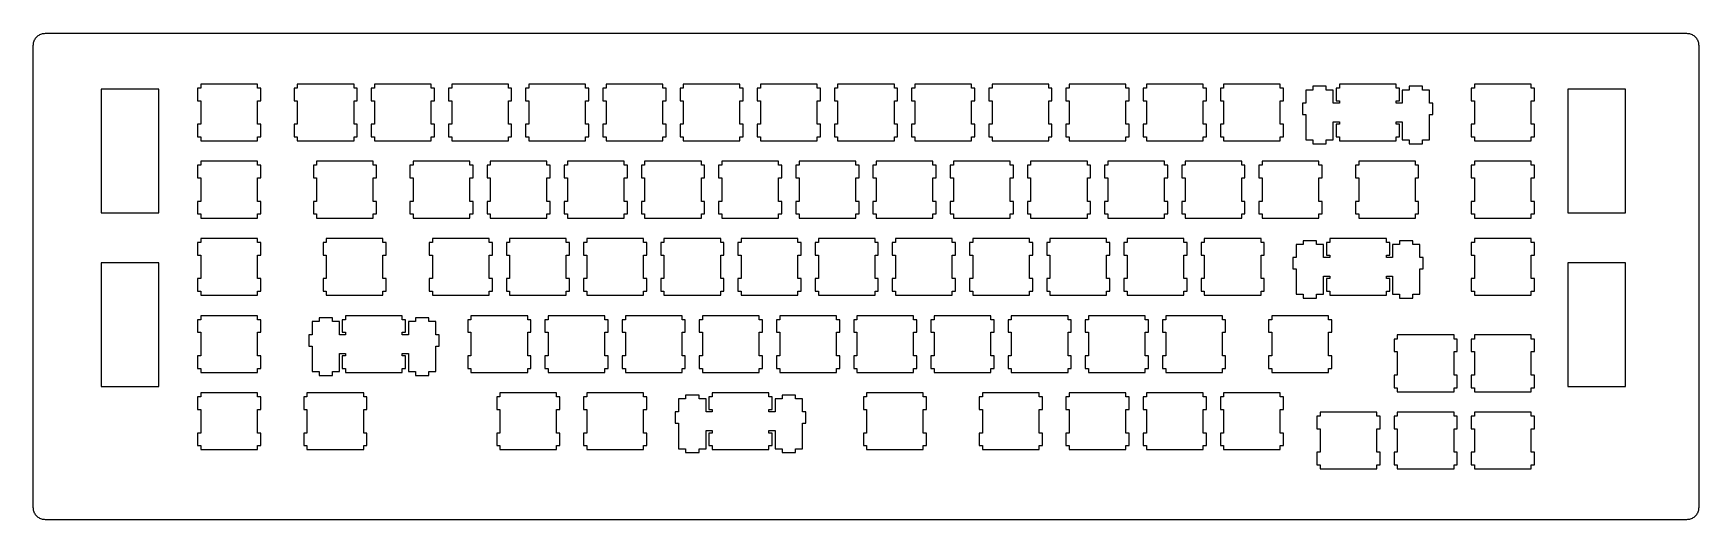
# Model space of a CAD drawing. Extents: x 0 to 411, y 0 to 120.
import ezdxf

# ---------------------------------------------------------------- set-up
doc = ezdxf.new("R2010")
doc.units = 0
doc.header["$MEASUREMENT"] = 0

msp = doc.modelspace()

# ---------------------------------------------------------------- linework, layer by layer
at = {"color": 0}
for p, q in [((0.81304, 119.151), (0.97289, 119.324)), ((0.97289, 119.324), (1.14653, 119.484)), ((1.14653, 119.484), (1.33119, 119.63)), ((1.33119, 119.63), (1.52687, 119.76)), ((1.52687, 119.76), (1.73357, 119.876)), ((1.73357, 119.876), (1.94717, 119.973)), ((1.94717, 119.973), (2.16765, 120.056)), ((2.16765, 120.056), (2.39503, 120.119)), ((2.39503, 120.119), (2.62516, 120.166)), ((2.62516, 120.166), (2.85943, 120.192)), ((2.85943, 120.192), (3.09507, 120.202)), ((3.09507, 120.202), (408.097, 120.202)), ((408.097, 120.202), (408.333, 120.192)), ((408.333, 120.192), (408.566, 120.166)), ((408.566, 120.166), (408.795, 120.119)), ((408.795, 120.119), (409.025, 120.056)), ((409.025, 120.056), (409.243, 119.973)), ((409.243, 119.973), (409.459, 119.876)), ((409.459, 119.876), (409.663, 119.76)), ((409.663, 119.76), (409.857, 119.63)), ((409.857, 119.63), (410.044, 119.484)), ((410.044, 119.484), (410.217, 119.324)), ((410.217, 119.324), (410.376, 119.151)), ((0.09508, 117.202), (0.10473, 117.438)), ((0.09508, 3.18878), (0.09508, 117.202)), ((0.10473, 117.438), (0.13091, 117.672)), ((0.13091, 117.672), (0.17777, 117.902)), ((0.17777, 117.902), (0.24116, 118.129)), ((0.24116, 118.129), (0.32384, 118.35)), ((0.32384, 118.35), (0.42168, 118.564)), ((0.42168, 118.564), (0.53744, 118.77)), ((0.53744, 118.77), (0.66697, 118.966)), ((0.66697, 118.966), (0.81304, 119.151)), ((410.376, 119.151), (410.524, 118.966)), ((410.524, 118.966), (410.655, 118.77)), ((410.655, 118.77), (410.771, 118.564)), ((410.771, 118.564), (410.866, 118.35)), ((410.866, 118.35), (410.947, 118.129)), ((410.947, 118.129), (411.014, 117.902)), ((411.014, 117.902), (411.06, 117.672)), ((411.06, 117.672), (411.088, 117.438)), ((411.088, 117.438), (411.095, 117.202)), ((411.095, 117.202), (411.095, 3.18878)), ((41.432, 107.677), (41.432, 106.677)), ((55.433, 107.677), (41.432, 107.677)), ((55.433, 106.677), (55.433, 107.677)), ((65.2459, 107.677), (65.2459, 106.677)), ((79.2455, 107.677), (65.2459, 107.677)), ((79.2455, 106.677), (79.2455, 107.677)), ((84.2959, 107.677), (84.2959, 106.677)), ((98.2955, 107.677), (84.2959, 107.677)), ((98.2955, 106.677), (98.2955, 107.677)), ((103.346, 107.677), (103.346, 106.677)), ((117.346, 107.677), (103.346, 107.677)), ((117.346, 106.677), (117.346, 107.677)), ((122.396, 107.677), (122.396, 106.677)), ((136.396, 107.677), (122.396, 107.677)), ((136.396, 106.677), (136.396, 107.677)), ((141.446, 107.677), (141.446, 106.677)), ((155.446, 107.677), (141.446, 107.677)), ((155.446, 106.677), (155.446, 107.677)), ((160.496, 107.677), (160.496, 106.677)), ((174.496, 107.677), (160.496, 107.677)), ((174.496, 106.677), (174.496, 107.677)), ((179.546, 107.677), (179.546, 106.677)), ((193.546, 107.677), (179.546, 107.677)), ((193.546, 106.677), (193.546, 107.677)), ((198.596, 107.677), (198.596, 106.677)), ((212.596, 107.677), (198.596, 107.677)), ((212.596, 106.677), (212.596, 107.677)), ((217.646, 107.677), (217.646, 106.677)), ((231.646, 107.677), (217.646, 107.677)), ((231.646, 106.677), (231.646, 107.677)), ((236.696, 107.677), (236.696, 106.677)), ((250.696, 107.677), (236.696, 107.677)), ((250.696, 106.677), (250.696, 107.677)), ((255.744, 107.677), (255.744, 106.677)), ((269.746, 107.677), (255.744, 107.677)), ((269.746, 106.677), (269.746, 107.677)), ((274.796, 107.677), (274.796, 106.677)), ((288.796, 107.677), (274.796, 107.677)), ((288.796, 106.677), (288.796, 107.677)), ((293.846, 107.677), (293.846, 106.677)), ((307.846, 107.677), (293.846, 107.677)), ((307.846, 106.677), (307.846, 107.677)), ((319.17, 107.127), (315.871, 107.127)), ((315.871, 107.127), (315.871, 106.208)), ((319.17, 106.208), (319.17, 107.127)), ((322.421, 107.677), (322.421, 106.677)), ((336.421, 107.677), (322.421, 107.677)), ((336.421, 106.677), (336.421, 107.677)), ((342.97, 107.127), (339.67, 107.127)), ((339.67, 107.127), (339.67, 106.208)), ((342.97, 106.208), (342.97, 107.127)), ((355.759, 107.677), (355.759, 106.677)), ((369.757, 107.677), (355.759, 107.677)), ((369.757, 106.677), (369.757, 107.677)), ((31.0706, 106.427), (16.8699, 106.427)), ((16.8699, 106.427), (16.8699, 75.8776)), ((31.0706, 75.8776), (31.0706, 106.427)), ((41.432, 106.677), (40.6329, 106.677)), ((40.6329, 106.677), (40.6329, 103.576)), ((40.6329, 103.576), (41.432, 103.576)), ((41.432, 103.576), (41.432, 97.7773)), ((56.2321, 106.677), (55.433, 106.677)), ((55.433, 97.7773), (55.433, 103.576)), ((55.433, 103.576), (56.2321, 103.576)), ((56.2321, 103.576), (56.2321, 106.677)), ((65.2459, 106.677), (64.4454, 106.677)), ((64.4454, 106.677), (64.4454, 103.576)), ((64.4454, 103.576), (65.2459, 103.576)), ((65.2459, 103.576), (65.2459, 97.7773)), ((80.046, 106.677), (79.2455, 106.677)), ((79.2455, 97.7773), (79.2455, 103.576)), ((79.2455, 103.576), (80.046, 103.576)), ((80.046, 103.576), (80.046, 106.677)), ((84.2959, 106.677), (83.4954, 106.677)), ((83.4954, 106.677), (83.4954, 103.576)), ((83.4954, 103.576), (84.2959, 103.576)), ((84.2959, 103.576), (84.2959, 97.7773)), ((99.096, 106.677), (98.2955, 106.677)), ((98.2955, 97.7773), (98.2955, 103.576)), ((98.2955, 103.576), (99.096, 103.576)), ((99.096, 103.576), (99.096, 106.677)), ((103.346, 106.677), (102.545, 106.677)), ((102.545, 106.677), (102.545, 103.576)), ((102.545, 103.576), (103.346, 103.576)), ((103.346, 103.576), (103.346, 97.7773)), ((118.146, 106.677), (117.346, 106.677)), ((117.346, 97.7773), (117.346, 103.576)), ((117.346, 103.576), (118.146, 103.576)), ((118.146, 103.576), (118.146, 106.677)), ((122.396, 106.677), (121.595, 106.677)), ((121.595, 106.677), (121.595, 103.576)), ((121.595, 103.576), (122.396, 103.576)), ((122.396, 103.576), (122.396, 97.7773)), ((137.196, 106.677), (136.396, 106.677)), ((136.396, 97.7773), (136.396, 103.576)), ((136.396, 103.576), (137.196, 103.576)), ((137.196, 103.576), (137.196, 106.677)), ((141.446, 106.677), (140.645, 106.677)), ((140.645, 106.677), (140.645, 103.576)), ((140.645, 103.576), (141.446, 103.576)), ((141.446, 103.576), (141.446, 97.7773)), ((156.246, 106.677), (155.446, 106.677)), ((155.446, 97.7773), (155.446, 103.576)), ((155.446, 103.576), (156.246, 103.576)), ((156.246, 103.576), (156.246, 106.677)), ((160.496, 106.677), (159.695, 106.677)), ((159.695, 106.677), (159.695, 103.576)), ((159.695, 103.576), (160.496, 103.576)), ((160.496, 103.576), (160.496, 97.7773)), ((175.296, 106.677), (174.496, 106.677)), ((174.496, 97.7773), (174.496, 103.576)), ((174.496, 103.576), (175.296, 103.576)), ((175.296, 103.576), (175.296, 106.677)), ((179.546, 106.677), (178.745, 106.677)), ((178.745, 106.677), (178.745, 103.576)), ((178.745, 103.576), (179.546, 103.576)), ((179.546, 103.576), (179.546, 97.7773)), ((194.346, 106.677), (193.546, 106.677)), ((193.546, 97.7773), (193.546, 103.576)), ((193.546, 103.576), (194.346, 103.576)), ((194.346, 103.576), (194.346, 106.677)), ((198.596, 106.677), (197.795, 106.677)), ((197.795, 106.677), (197.795, 103.576)), ((197.795, 103.576), (198.596, 103.576)), ((198.596, 103.576), (198.596, 97.7773)), ((213.396, 106.677), (212.596, 106.677)), ((212.596, 97.7773), (212.596, 103.576)), ((212.596, 103.576), (213.396, 103.576)), ((213.396, 103.576), (213.396, 106.677)), ((217.646, 106.677), (216.845, 106.677)), ((216.845, 106.677), (216.845, 103.576)), ((216.845, 103.576), (217.646, 103.576)), ((217.646, 103.576), (217.646, 97.7773)), ((232.446, 106.677), (231.646, 106.677)), ((231.646, 97.7773), (231.646, 103.576)), ((231.646, 103.576), (232.446, 103.576)), ((232.446, 103.576), (232.446, 106.677)), ((236.696, 106.677), (235.895, 106.677)), ((235.895, 106.677), (235.895, 103.576)), ((235.895, 103.576), (236.696, 103.576)), ((236.696, 103.576), (236.696, 97.7773)), ((251.495, 106.677), (250.696, 106.677)), ((250.696, 97.7773), (250.696, 103.576)), ((250.696, 103.576), (251.495, 103.576)), ((251.495, 103.576), (251.495, 106.677)), ((255.744, 106.677), (254.945, 106.677)), ((254.945, 106.677), (254.945, 103.576)), ((254.945, 103.576), (255.744, 103.576)), ((255.744, 103.576), (255.744, 97.7773)), ((270.546, 106.677), (269.746, 106.677)), ((269.746, 97.7773), (269.746, 103.576)), ((269.746, 103.576), (270.546, 103.576)), ((270.546, 103.576), (270.546, 106.677)), ((274.796, 106.677), (273.995, 106.677)), ((273.995, 106.677), (273.995, 103.576)), ((273.995, 103.576), (274.796, 103.576)), ((274.796, 103.576), (274.796, 97.7773)), ((289.596, 106.677), (288.796, 106.677)), ((288.796, 97.7773), (288.796, 103.576)), ((288.796, 103.576), (289.596, 103.576)), ((289.596, 103.576), (289.596, 106.677)), ((293.846, 106.677), (293.045, 106.677)), ((293.045, 106.677), (293.045, 103.576)), ((293.045, 103.576), (293.846, 103.576)), ((293.846, 103.576), (293.846, 97.7773)), ((308.646, 106.677), (307.846, 106.677)), ((307.846, 97.7773), (307.846, 103.576)), ((307.846, 103.576), (308.646, 103.576)), ((308.646, 103.576), (308.646, 106.677)), ((314.146, 102.978), (313.32, 102.978)), ((313.32, 102.978), (313.32, 100.177)), ((315.871, 106.208), (314.146, 106.208)), ((314.146, 106.208), (314.146, 102.978)), ((320.895, 106.208), (319.17, 106.208)), ((320.895, 102.978), (320.895, 106.208)), ((322.421, 102.978), (320.895, 102.978)), ((322.421, 106.677), (321.62, 106.677)), ((321.62, 106.677), (321.62, 103.576)), ((321.62, 103.576), (322.421, 103.576)), ((322.421, 103.576), (322.421, 102.978)), ((337.221, 106.677), (336.421, 106.677)), ((336.421, 102.978), (336.421, 103.576)), ((336.421, 103.576), (337.221, 103.576)), ((337.946, 102.978), (336.421, 102.978)), ((337.221, 103.576), (337.221, 106.677)), ((339.67, 106.208), (337.946, 106.208)), ((337.946, 106.208), (337.946, 102.978)), ((344.696, 106.208), (342.97, 106.208)), ((344.696, 102.978), (344.696, 106.208)), ((345.521, 102.978), (344.696, 102.978)), ((345.521, 100.177), (345.521, 102.978)), ((355.759, 106.677), (354.958, 106.677)), ((354.958, 106.677), (354.958, 103.576)), ((354.958, 103.576), (355.759, 103.576)), ((355.759, 103.576), (355.759, 97.7773)), ((370.558, 106.677), (369.757, 106.677)), ((369.757, 97.7773), (369.757, 103.576)), ((369.757, 103.576), (370.558, 103.576)), ((370.558, 103.576), (370.558, 106.677)), ((393.0207, 106.427), (378.82, 106.427)), ((378.82, 106.427), (378.82, 75.8776)), ((393.0207, 75.8776), (393.0207, 106.427)), ((313.32, 100.177), (314.146, 100.177)), ((314.146, 100.177), (314.146, 93.9077)), ((344.696, 93.9077), (344.696, 100.177)), ((344.696, 100.177), (345.521, 100.177)), ((41.432, 97.7773), (40.6329, 97.7773)), ((40.6329, 97.7773), (40.6329, 94.6767)), ((40.6329, 94.6767), (41.432, 94.6767)), ((41.432, 94.6767), (41.432, 93.6763)), ((56.2321, 97.7773), (55.433, 97.7773)), ((55.433, 93.6763), (55.433, 94.6767)), ((55.433, 94.6767), (56.2321, 94.6767)), ((56.2321, 94.6767), (56.2321, 97.7773)), ((65.2459, 97.7773), (64.4454, 97.7773)), ((64.4454, 97.7773), (64.4454, 94.6767)), ((64.4454, 94.6767), (65.2459, 94.6767)), ((65.2459, 94.6767), (65.2459, 93.6763)), ((80.046, 97.7773), (79.2455, 97.7773)), ((79.2455, 93.6763), (79.2455, 94.6767)), ((79.2455, 94.6767), (80.046, 94.6767)), ((80.046, 94.6767), (80.046, 97.7773)), ((84.2959, 97.7773), (83.4954, 97.7773)), ((83.4954, 97.7773), (83.4954, 94.6767)), ((83.4954, 94.6767), (84.2959, 94.6767)), ((84.2959, 94.6767), (84.2959, 93.6763)), ((99.096, 97.7773), (98.2955, 97.7773)), ((98.2955, 93.6763), (98.2955, 94.6767)), ((98.2955, 94.6767), (99.096, 94.6767)), ((99.096, 94.6767), (99.096, 97.7773)), ((103.346, 97.7773), (102.545, 97.7773)), ((102.545, 97.7773), (102.545, 94.6767)), ((102.545, 94.6767), (103.346, 94.6767)), ((103.346, 94.6767), (103.346, 93.6763)), ((118.146, 97.7773), (117.346, 97.7773)), ((117.346, 93.6763), (117.346, 94.6767)), ((117.346, 94.6767), (118.146, 94.6767)), ((118.146, 94.6767), (118.146, 97.7773)), ((122.396, 97.7773), (121.595, 97.7773)), ((121.595, 97.7773), (121.595, 94.6767)), ((121.595, 94.6767), (122.396, 94.6767)), ((122.396, 94.6767), (122.396, 93.6763)), ((137.196, 97.7773), (136.396, 97.7773)), ((136.396, 93.6763), (136.396, 94.6767)), ((136.396, 94.6767), (137.196, 94.6767)), ((137.196, 94.6767), (137.196, 97.7773)), ((141.446, 97.7773), (140.645, 97.7773)), ((140.645, 97.7773), (140.645, 94.6767)), ((140.645, 94.6767), (141.446, 94.6767)), ((141.446, 94.6767), (141.446, 93.6763)), ((156.246, 97.7773), (155.446, 97.7773)), ((155.446, 93.6763), (155.446, 94.6767)), ((155.446, 94.6767), (156.246, 94.6767)), ((156.246, 94.6767), (156.246, 97.7773)), ((160.496, 97.7773), (159.695, 97.7773)), ((159.695, 97.7773), (159.695, 94.6767)), ((159.695, 94.6767), (160.496, 94.6767)), ((160.496, 94.6767), (160.496, 93.6763)), ((175.296, 97.7773), (174.496, 97.7773)), ((174.496, 93.6763), (174.496, 94.6767)), ((174.496, 94.6767), (175.296, 94.6767)), ((175.296, 94.6767), (175.296, 97.7773)), ((179.546, 97.7773), (178.745, 97.7773)), ((178.745, 97.7773), (178.745, 94.6767)), ((178.745, 94.6767), (179.546, 94.6767)), ((179.546, 94.6767), (179.546, 93.6763)), ((194.346, 97.7773), (193.546, 97.7773)), ((193.546, 93.6763), (193.546, 94.6767)), ((193.546, 94.6767), (194.346, 94.6767)), ((194.346, 94.6767), (194.346, 97.7773)), ((198.596, 97.7773), (197.795, 97.7773)), ((197.795, 97.7773), (197.795, 94.6767)), ((197.795, 94.6767), (198.596, 94.6767)), ((198.596, 94.6767), (198.596, 93.6763)), ((213.396, 97.7773), (212.596, 97.7773)), ((212.596, 93.6763), (212.596, 94.6767)), ((212.596, 94.6767), (213.396, 94.6767)), ((213.396, 94.6767), (213.396, 97.7773)), ((217.646, 97.7773), (216.845, 97.7773)), ((216.845, 97.7773), (216.845, 94.6767)), ((216.845, 94.6767), (217.646, 94.6767)), ((217.646, 94.6767), (217.646, 93.6763)), ((232.446, 97.7773), (231.646, 97.7773)), ((231.646, 93.6763), (231.646, 94.6767)), ((231.646, 94.6767), (232.446, 94.6767)), ((232.446, 94.6767), (232.446, 97.7773)), ((236.696, 97.7773), (235.895, 97.7773)), ((235.895, 97.7773), (235.895, 94.6767)), ((235.895, 94.6767), (236.696, 94.6767)), ((236.696, 94.6767), (236.696, 93.6763)), ((251.495, 97.7773), (250.696, 97.7773)), ((250.696, 93.6763), (250.696, 94.6767)), ((250.696, 94.6767), (251.495, 94.6767)), ((251.495, 94.6767), (251.495, 97.7773)), ((255.744, 97.7773), (254.945, 97.7773)), ((254.945, 97.7773), (254.945, 94.6767)), ((254.945, 94.6767), (255.744, 94.6767)), ((255.744, 94.6767), (255.744, 93.6763)), ((270.546, 97.7773), (269.746, 97.7773)), ((269.746, 93.6763), (269.746, 94.6767)), ((269.746, 94.6767), (270.546, 94.6767)), ((270.546, 94.6767), (270.546, 97.7773)), ((274.796, 97.7773), (273.995, 97.7773)), ((273.995, 97.7773), (273.995, 94.6767)), ((273.995, 94.6767), (274.796, 94.6767)), ((274.796, 94.6767), (274.796, 93.6763)), ((289.596, 97.7773), (288.796, 97.7773)), ((288.796, 93.6763), (288.796, 94.6767)), ((288.796, 94.6767), (289.596, 94.6767)), ((289.596, 94.6767), (289.596, 97.7773)), ((293.846, 97.7773), (293.045, 97.7773)), ((293.045, 97.7773), (293.045, 94.6767)), ((293.045, 94.6767), (293.846, 94.6767)), ((293.846, 94.6767), (293.846, 93.6763)), ((308.646, 97.7773), (307.846, 97.7773)), ((307.846, 93.6763), (307.846, 94.6767)), ((307.846, 94.6767), (308.646, 94.6767)), ((308.646, 94.6767), (308.646, 97.7773)), ((320.895, 93.9077), (320.895, 98.3767)), ((320.895, 98.3767), (322.421, 98.3767)), ((322.421, 97.7773), (321.62, 97.7773)), ((321.62, 97.7773), (321.62, 94.6767)), ((321.62, 94.6767), (322.421, 94.6767)), ((322.421, 98.3767), (322.421, 97.7773)), ((322.421, 94.6767), (322.421, 93.6763)), ((336.421, 97.7773), (336.421, 98.3767)), ((336.421, 98.3767), (337.946, 98.3767)), ((337.221, 97.7773), (336.421, 97.7773)), ((336.421, 93.6763), (336.421, 94.6767)), ((336.421, 94.6767), (337.221, 94.6767)), ((337.221, 94.6767), (337.221, 97.7773)), ((337.946, 98.3767), (337.946, 93.9077)), ((355.759, 97.7773), (354.958, 97.7773)), ((354.958, 97.7773), (354.958, 94.6767)), ((354.958, 94.6767), (355.759, 94.6767)), ((355.759, 94.6767), (355.759, 93.6763)), ((370.558, 97.7773), (369.757, 97.7773)), ((369.757, 93.6763), (369.757, 94.6767)), ((369.757, 94.6767), (370.558, 94.6767)), ((370.558, 94.6767), (370.558, 97.7773)), ((41.432, 93.6763), (55.433, 93.6763)), ((65.2459, 93.6763), (79.2455, 93.6763)), ((84.2959, 93.6763), (98.2955, 93.6763)), ((103.346, 93.6763), (117.346, 93.6763)), ((122.396, 93.6763), (136.396, 93.6763)), ((141.446, 93.6763), (155.446, 93.6763)), ((160.496, 93.6763), (174.496, 93.6763)), ((179.546, 93.6763), (193.546, 93.6763)), ((198.596, 93.6763), (212.596, 93.6763)), ((217.646, 93.6763), (231.646, 93.6763)), ((236.696, 93.6763), (250.696, 93.6763)), ((255.744, 93.6763), (269.746, 93.6763)), ((274.796, 93.6763), (288.796, 93.6763)), ((293.846, 93.6763), (307.846, 93.6763)), ((314.146, 93.9077), (315.871, 93.9077)), ((315.871, 93.9077), (315.871, 92.9266)), ((315.871, 92.9266), (319.17, 92.9266)), ((319.17, 92.9266), (319.17, 93.9077)), ((319.17, 93.9077), (320.895, 93.9077)), ((322.421, 93.6763), (336.421, 93.6763)), ((337.946, 93.9077), (339.67, 93.9077)), ((339.67, 93.9077), (339.67, 92.9266)), ((339.67, 92.9266), (342.97, 92.9266)), ((342.97, 92.9266), (342.97, 93.9077)), ((342.97, 93.9077), (344.696, 93.9077)), ((355.759, 93.6763), (369.757, 93.6763)), ((41.432, 87.6282), (40.6329, 87.6282)), ((40.6329, 87.6282), (40.6329, 84.5263)), ((41.432, 88.6273), (41.432, 87.6282)), ((55.433, 88.6273), (41.432, 88.6273)), ((55.433, 87.6282), (55.433, 88.6273)), ((56.2321, 87.6282), (55.433, 87.6282)), ((56.2321, 84.5263), (56.2321, 87.6282)), ((70.007, 87.6282), (69.2079, 87.6282)), ((69.2079, 87.6282), (69.2079, 84.5263)), ((70.007, 88.6273), (70.007, 87.6282)), ((84.008, 88.6273), (70.007, 88.6273)), ((84.008, 87.6282), (84.008, 88.6273)), ((84.8071, 87.6282), (84.008, 87.6282)), ((84.8071, 84.5263), (84.8071, 87.6282)), ((93.8209, 87.6282), (93.0204, 87.6282)), ((93.0204, 87.6282), (93.0204, 84.5263)), ((93.8209, 88.6273), (93.8209, 87.6282)), ((107.821, 88.6273), (93.8209, 88.6273)), ((107.821, 87.6282), (107.821, 88.6273)), ((108.62, 87.6282), (107.821, 87.6282)), ((108.62, 84.5263), (108.62, 87.6282)), ((112.869, 87.6282), (112.07, 87.6282)), ((112.07, 87.6282), (112.07, 84.5263)), ((112.869, 88.6273), (112.869, 87.6282)), ((126.869, 88.6273), (112.869, 88.6273)), ((126.869, 87.6282), (126.869, 88.6273)), ((127.671, 87.6282), (126.869, 87.6282)), ((127.671, 84.5263), (127.671, 87.6282)), ((131.921, 87.6282), (131.119, 87.6282)), ((131.119, 87.6282), (131.119, 84.5263)), ((131.921, 88.6273), (131.921, 87.6282)), ((145.921, 88.6273), (131.921, 88.6273)), ((145.921, 87.6282), (145.921, 88.6273)), ((146.721, 87.6282), (145.921, 87.6282)), ((146.721, 84.5263), (146.721, 87.6282)), ((150.971, 87.6282), (150.17, 87.6282)), ((150.17, 87.6282), (150.17, 84.5263)), ((150.971, 88.6273), (150.971, 87.6282)), ((164.971, 88.6273), (150.971, 88.6273)), ((164.971, 87.6282), (164.971, 88.6273)), ((165.771, 87.6282), (164.971, 87.6282)), ((165.771, 84.5263), (165.771, 87.6282)), ((170.021, 87.6282), (169.22, 87.6282)), ((169.22, 87.6282), (169.22, 84.5263)), ((170.021, 88.6273), (170.021, 87.6282)), ((184.021, 88.6273), (170.021, 88.6273)), ((184.021, 87.6282), (184.021, 88.6273)), ((184.821, 87.6282), (184.021, 87.6282)), ((184.821, 84.5263), (184.821, 87.6282)), ((189.071, 87.6282), (188.27, 87.6282)), ((188.27, 87.6282), (188.27, 84.5263)), ((189.071, 88.6273), (189.071, 87.6282)), ((203.071, 88.6273), (189.071, 88.6273)), ((203.071, 87.6282), (203.071, 88.6273)), ((203.871, 87.6282), (203.071, 87.6282)), ((203.871, 84.5263), (203.871, 87.6282)), ((208.121, 87.6282), (207.32, 87.6282)), ((207.32, 87.6282), (207.32, 84.5263)), ((208.121, 88.6273), (208.121, 87.6282)), ((222.121, 88.6273), (208.121, 88.6273)), ((222.121, 87.6282), (222.121, 88.6273)), ((222.921, 87.6282), (222.121, 87.6282)), ((222.921, 84.5263), (222.921, 87.6282)), ((227.171, 87.6282), (226.37, 87.6282)), ((226.37, 87.6282), (226.37, 84.5263)), ((227.171, 88.6273), (227.171, 87.6282)), ((241.171, 88.6273), (227.171, 88.6273)), ((241.171, 87.6282), (241.171, 88.6273)), ((241.971, 87.6282), (241.171, 87.6282)), ((241.971, 84.5263), (241.971, 87.6282)), ((246.221, 87.6282), (245.42, 87.6282)), ((245.42, 87.6282), (245.42, 84.5263)), ((246.221, 88.6273), (246.221, 87.6282)), ((260.221, 88.6273), (246.221, 88.6273)), ((260.221, 87.6282), (260.221, 88.6273)), ((261.021, 87.6282), (260.221, 87.6282)), ((261.021, 84.5263), (261.021, 87.6282)), ((265.271, 87.6282), (264.47, 87.6282)), ((264.47, 87.6282), (264.47, 84.5263)), ((265.271, 88.6273), (265.271, 87.6282)), ((279.271, 88.6273), (265.271, 88.6273)), ((279.271, 87.6282), (279.271, 88.6273)), ((280.071, 87.6282), (279.271, 87.6282)), ((280.071, 84.5263), (280.071, 87.6282)), ((284.321, 87.6282), (283.52, 87.6282)), ((283.52, 87.6282), (283.52, 84.5263)), ((284.321, 88.6273), (284.321, 87.6282)), ((298.321, 88.6273), (284.321, 88.6273)), ((298.321, 87.6282), (298.321, 88.6273)), ((299.121, 87.6282), (298.321, 87.6282)), ((299.121, 84.5263), (299.121, 87.6282)), ((303.371, 87.6282), (302.57, 87.6282)), ((302.57, 87.6282), (302.57, 84.5263)), ((303.371, 88.6273), (303.371, 87.6282)), ((317.371, 88.6273), (303.371, 88.6273)), ((317.371, 87.6282), (317.371, 88.6273)), ((318.171, 87.6282), (317.371, 87.6282)), ((318.171, 84.5263), (318.171, 87.6282)), ((327.182, 87.6282), (326.383, 87.6282)), ((326.383, 87.6282), (326.383, 84.5263)), ((327.182, 88.6273), (327.182, 87.6282)), ((341.183, 88.6273), (327.182, 88.6273)), ((341.183, 87.6282), (341.183, 88.6273)), ((341.982, 87.6282), (341.183, 87.6282)), ((341.982, 84.5263), (341.982, 87.6282)), ((355.759, 87.6282), (354.958, 87.6282)), ((354.958, 87.6282), (354.958, 84.5263)), ((355.759, 88.6273), (355.759, 87.6282)), ((369.757, 88.6273), (355.759, 88.6273)), ((369.757, 87.6282), (369.757, 88.6273)), ((370.558, 87.6282), (369.757, 87.6282)), ((370.558, 84.5263), (370.558, 87.6282)), ((40.6329, 84.5263), (41.432, 84.5263)), ((41.432, 84.5263), (41.432, 78.7273)), ((55.433, 78.7273), (55.433, 84.5263)), ((55.433, 84.5263), (56.2321, 84.5263)), ((69.2079, 84.5263), (70.007, 84.5263)), ((70.007, 84.5263), (70.007, 78.7273)), ((84.008, 78.7273), (84.008, 84.5263)), ((84.008, 84.5263), (84.8071, 84.5263)), ((93.0204, 84.5263), (93.8209, 84.5263)), ((93.8209, 84.5263), (93.8209, 78.7273)), ((107.821, 78.7273), (107.821, 84.5263)), ((107.821, 84.5263), (108.62, 84.5263)), ((112.07, 84.5263), (112.869, 84.5263)), ((112.869, 84.5263), (112.869, 78.7273)), ((126.869, 78.7273), (126.869, 84.5263)), ((126.869, 84.5263), (127.671, 84.5263)), ((131.119, 84.5263), (131.921, 84.5263)), ((131.921, 84.5263), (131.921, 78.7273)), ((145.921, 78.7273), (145.921, 84.5263)), ((145.921, 84.5263), (146.721, 84.5263)), ((150.17, 84.5263), (150.971, 84.5263)), ((150.971, 84.5263), (150.971, 78.7273)), ((164.971, 78.7273), (164.971, 84.5263)), ((164.971, 84.5263), (165.771, 84.5263)), ((169.22, 84.5263), (170.021, 84.5263)), ((170.021, 84.5263), (170.021, 78.7273)), ((184.021, 78.7273), (184.021, 84.5263)), ((184.021, 84.5263), (184.821, 84.5263)), ((188.27, 84.5263), (189.071, 84.5263)), ((189.071, 84.5263), (189.071, 78.7273)), ((203.071, 78.7273), (203.071, 84.5263)), ((203.071, 84.5263), (203.871, 84.5263)), ((207.32, 84.5263), (208.121, 84.5263)), ((208.121, 84.5263), (208.121, 78.7273)), ((222.121, 78.7273), (222.121, 84.5263)), ((222.121, 84.5263), (222.921, 84.5263)), ((226.37, 84.5263), (227.171, 84.5263)), ((227.171, 84.5263), (227.171, 78.7273)), ((241.171, 78.7273), (241.171, 84.5263)), ((241.171, 84.5263), (241.971, 84.5263)), ((245.42, 84.5263), (246.221, 84.5263)), ((246.221, 84.5263), (246.221, 78.7273)), ((260.221, 78.7273), (260.221, 84.5263)), ((260.221, 84.5263), (261.021, 84.5263)), ((264.47, 84.5263), (265.271, 84.5263)), ((265.271, 84.5263), (265.271, 78.7273)), ((279.271, 78.7273), (279.271, 84.5263)), ((279.271, 84.5263), (280.071, 84.5263)), ((283.52, 84.5263), (284.321, 84.5263)), ((284.321, 84.5263), (284.321, 78.7273)), ((298.321, 78.7273), (298.321, 84.5263)), ((298.321, 84.5263), (299.121, 84.5263)), ((302.57, 84.5263), (303.371, 84.5263)), ((303.371, 84.5263), (303.371, 78.7273)), ((317.371, 78.7273), (317.371, 84.5263)), ((317.371, 84.5263), (318.171, 84.5263)), ((326.383, 84.5263), (327.182, 84.5263)), ((327.182, 84.5263), (327.182, 78.7273)), ((341.183, 78.7273), (341.183, 84.5263)), ((341.183, 84.5263), (341.982, 84.5263)), ((354.958, 84.5263), (355.759, 84.5263)), ((355.759, 84.5263), (355.759, 78.7273)), ((369.757, 78.7273), (369.757, 84.5263)), ((369.757, 84.5263), (370.558, 84.5263)), ((41.432, 78.7273), (40.6329, 78.7273)), ((40.6329, 78.7273), (40.6329, 75.6281)), ((56.2321, 78.7273), (55.433, 78.7273)), ((56.2321, 75.6281), (56.2321, 78.7273)), ((70.007, 78.7273), (69.2079, 78.7273)), ((69.2079, 78.7273), (69.2079, 75.6281)), ((84.8071, 78.7273), (84.008, 78.7273)), ((84.8071, 75.6281), (84.8071, 78.7273)), ((93.8209, 78.7273), (93.0204, 78.7273)), ((93.0204, 78.7273), (93.0204, 75.6281)), ((108.62, 78.7273), (107.821, 78.7273)), ((108.62, 75.6281), (108.62, 78.7273)), ((112.869, 78.7273), (112.07, 78.7273)), ((112.07, 78.7273), (112.07, 75.6281)), ((127.671, 78.7273), (126.869, 78.7273)), ((127.671, 75.6281), (127.671, 78.7273)), ((131.921, 78.7273), (131.119, 78.7273)), ((131.119, 78.7273), (131.119, 75.6281)), ((146.721, 78.7273), (145.921, 78.7273)), ((146.721, 75.6281), (146.721, 78.7273)), ((150.971, 78.7273), (150.17, 78.7273)), ((150.17, 78.7273), (150.17, 75.6281)), ((165.771, 78.7273), (164.971, 78.7273)), ((165.771, 75.6281), (165.771, 78.7273)), ((170.021, 78.7273), (169.22, 78.7273)), ((169.22, 78.7273), (169.22, 75.6281)), ((184.821, 78.7273), (184.021, 78.7273)), ((184.821, 75.6281), (184.821, 78.7273)), ((189.071, 78.7273), (188.27, 78.7273)), ((188.27, 78.7273), (188.27, 75.6281)), ((203.871, 78.7273), (203.071, 78.7273)), ((203.871, 75.6281), (203.871, 78.7273)), ((208.121, 78.7273), (207.32, 78.7273)), ((207.32, 78.7273), (207.32, 75.6281)), ((222.921, 78.7273), (222.121, 78.7273)), ((222.921, 75.6281), (222.921, 78.7273)), ((227.171, 78.7273), (226.37, 78.7273)), ((226.37, 78.7273), (226.37, 75.6281)), ((241.971, 78.7273), (241.171, 78.7273)), ((241.971, 75.6281), (241.971, 78.7273)), ((246.221, 78.7273), (245.42, 78.7273)), ((245.42, 78.7273), (245.42, 75.6281)), ((261.021, 78.7273), (260.221, 78.7273)), ((261.021, 75.6281), (261.021, 78.7273)), ((265.271, 78.7273), (264.47, 78.7273)), ((264.47, 78.7273), (264.47, 75.6281)), ((280.071, 78.7273), (279.271, 78.7273)), ((280.071, 75.6281), (280.071, 78.7273)), ((284.321, 78.7273), (283.52, 78.7273)), ((283.52, 78.7273), (283.52, 75.6281)), ((299.121, 78.7273), (298.321, 78.7273)), ((299.121, 75.6281), (299.121, 78.7273)), ((303.371, 78.7273), (302.57, 78.7273)), ((302.57, 78.7273), (302.57, 75.6281)), ((318.171, 78.7273), (317.371, 78.7273)), ((318.171, 75.6281), (318.171, 78.7273)), ((327.182, 78.7273), (326.383, 78.7273)), ((326.383, 78.7273), (326.383, 75.6281)), ((341.982, 78.7273), (341.183, 78.7273)), ((341.982, 75.6281), (341.982, 78.7273)), ((355.759, 78.7273), (354.958, 78.7273)), ((354.958, 78.7273), (354.958, 75.6281)), ((370.558, 78.7273), (369.757, 78.7273)), ((370.558, 75.6281), (370.558, 78.7273)), ((16.8699, 75.8776), (31.0706, 75.8776)), ((40.6329, 75.6281), (41.432, 75.6281)), ((41.432, 75.6281), (41.432, 74.6277)), ((41.432, 74.6277), (55.433, 74.6277)), ((55.433, 74.6277), (55.433, 75.6281)), ((55.433, 75.6281), (56.2321, 75.6281)), ((69.2079, 75.6281), (70.007, 75.6281)), ((70.007, 75.6281), (70.007, 74.6277)), ((70.007, 74.6277), (84.008, 74.6277)), ((84.008, 74.6277), (84.008, 75.6281)), ((84.008, 75.6281), (84.8071, 75.6281)), ((93.0204, 75.6281), (93.8209, 75.6281)), ((93.8209, 75.6281), (93.8209, 74.6277)), ((93.8209, 74.6277), (107.821, 74.6277)), ((107.821, 74.6277), (107.821, 75.6281)), ((107.821, 75.6281), (108.62, 75.6281)), ((112.07, 75.6281), (112.869, 75.6281)), ((112.869, 75.6281), (112.869, 74.6277)), ((112.869, 74.6277), (126.869, 74.6277)), ((126.869, 74.6277), (126.869, 75.6281)), ((126.869, 75.6281), (127.671, 75.6281)), ((131.119, 75.6281), (131.921, 75.6281)), ((131.921, 75.6281), (131.921, 74.6277)), ((131.921, 74.6277), (145.921, 74.6277)), ((145.921, 74.6277), (145.921, 75.6281)), ((145.921, 75.6281), (146.721, 75.6281)), ((150.17, 75.6281), (150.971, 75.6281)), ((150.971, 75.6281), (150.971, 74.6277)), ((150.971, 74.6277), (164.971, 74.6277)), ((164.971, 74.6277), (164.971, 75.6281)), ((164.971, 75.6281), (165.771, 75.6281)), ((169.22, 75.6281), (170.021, 75.6281)), ((170.021, 75.6281), (170.021, 74.6277)), ((170.021, 74.6277), (184.021, 74.6277)), ((184.021, 74.6277), (184.021, 75.6281)), ((184.021, 75.6281), (184.821, 75.6281)), ((188.27, 75.6281), (189.071, 75.6281)), ((189.071, 75.6281), (189.071, 74.6277)), ((189.071, 74.6277), (203.071, 74.6277)), ((203.071, 74.6277), (203.071, 75.6281)), ((203.071, 75.6281), (203.871, 75.6281)), ((207.32, 75.6281), (208.121, 75.6281)), ((208.121, 75.6281), (208.121, 74.6277)), ((208.121, 74.6277), (222.121, 74.6277)), ((222.121, 74.6277), (222.121, 75.6281)), ((222.121, 75.6281), (222.921, 75.6281)), ((226.37, 75.6281), (227.171, 75.6281)), ((227.171, 75.6281), (227.171, 74.6277)), ((227.171, 74.6277), (241.171, 74.6277)), ((241.171, 74.6277), (241.171, 75.6281)), ((241.171, 75.6281), (241.971, 75.6281)), ((245.42, 75.6281), (246.221, 75.6281)), ((246.221, 75.6281), (246.221, 74.6277)), ((246.221, 74.6277), (260.221, 74.6277)), ((260.221, 74.6277), (260.221, 75.6281)), ((260.221, 75.6281), (261.021, 75.6281)), ((264.47, 75.6281), (265.271, 75.6281)), ((265.271, 75.6281), (265.271, 74.6277)), ((265.271, 74.6277), (279.271, 74.6277)), ((279.271, 74.6277), (279.271, 75.6281)), ((279.271, 75.6281), (280.071, 75.6281)), ((283.52, 75.6281), (284.321, 75.6281)), ((284.321, 75.6281), (284.321, 74.6277)), ((284.321, 74.6277), (298.321, 74.6277)), ((298.321, 74.6277), (298.321, 75.6281)), ((298.321, 75.6281), (299.121, 75.6281)), ((302.57, 75.6281), (303.371, 75.6281)), ((303.371, 75.6281), (303.371, 74.6277)), ((303.371, 74.6277), (317.371, 74.6277)), ((317.371, 74.6277), (317.371, 75.6281)), ((317.371, 75.6281), (318.171, 75.6281)), ((326.383, 75.6281), (327.182, 75.6281)), ((327.182, 75.6281), (327.182, 74.6277)), ((327.182, 74.6277), (341.183, 74.6277)), ((341.183, 74.6277), (341.183, 75.6281)), ((341.183, 75.6281), (341.982, 75.6281)), ((354.958, 75.6281), (355.759, 75.6281)), ((355.759, 75.6281), (355.759, 74.6277)), ((355.759, 74.6277), (369.757, 74.6277)), ((369.757, 74.6277), (369.757, 75.6281)), ((369.757, 75.6281), (370.558, 75.6281)), ((378.82, 75.8776), (393.0207, 75.8776)), ((41.432, 68.5768), (40.6329, 68.5768)), ((40.6329, 68.5768), (40.6329, 65.4763)), ((41.432, 69.5773), (41.432, 68.5768)), ((55.433, 69.5773), (41.432, 69.5773)), ((55.433, 68.5768), (55.433, 69.5773)), ((56.2321, 68.5768), (55.433, 68.5768)), ((56.2321, 65.4763), (56.2321, 68.5768)), ((72.3882, 68.5768), (71.5892, 68.5768)), ((71.5892, 68.5768), (71.5892, 65.4763)), ((72.3882, 69.5773), (72.3882, 68.5768)), ((86.3879, 69.5773), (72.3882, 69.5773)), ((86.3879, 68.5768), (86.3879, 69.5773)), ((87.1883, 68.5768), (86.3879, 68.5768)), ((87.1883, 65.4763), (87.1883, 68.5768)), ((98.582, 68.5768), (97.7829, 68.5768)), ((97.7829, 68.5768), (97.7829, 65.4763)), ((98.582, 69.5773), (98.582, 68.5768)), ((112.583, 69.5773), (98.582, 69.5773)), ((112.583, 68.5768), (112.583, 69.5773)), ((113.382, 68.5768), (112.583, 68.5768)), ((113.382, 65.4763), (113.382, 68.5768)), ((117.632, 68.5768), (116.833, 68.5768)), ((116.833, 68.5768), (116.833, 65.4763)), ((117.632, 69.5773), (117.632, 68.5768)), ((131.633, 69.5773), (117.632, 69.5773)), ((131.633, 68.5768), (131.633, 69.5773)), ((132.432, 68.5768), (131.633, 68.5768)), ((132.432, 65.4763), (132.432, 68.5768)), ((136.682, 68.5768), (135.883, 68.5768)), ((135.883, 68.5768), (135.883, 65.4763)), ((136.682, 69.5773), (136.682, 68.5768)), ((150.683, 69.5773), (136.682, 69.5773)), ((150.683, 68.5768), (150.683, 69.5773)), ((151.482, 68.5768), (150.683, 68.5768)), ((151.482, 65.4763), (151.482, 68.5768)), ((155.732, 68.5768), (154.933, 68.5768)), ((154.933, 68.5768), (154.933, 65.4763)), ((155.732, 69.5773), (155.732, 68.5768)), ((169.733, 69.5773), (155.732, 69.5773)), ((169.733, 68.5768), (169.733, 69.5773)), ((170.532, 68.5768), (169.733, 68.5768)), ((170.532, 65.4763), (170.532, 68.5768)), ((174.782, 68.5768), (173.983, 68.5768)), ((173.983, 68.5768), (173.983, 65.4763)), ((174.782, 69.5773), (174.782, 68.5768)), ((188.783, 69.5773), (174.782, 69.5773)), ((188.783, 68.5768), (188.783, 69.5773)), ((189.582, 68.5768), (188.783, 68.5768)), ((189.582, 65.4763), (189.582, 68.5768)), ((193.832, 68.5768), (193.033, 68.5768)), ((193.033, 68.5768), (193.033, 65.4763)), ((193.832, 69.5773), (193.832, 68.5768)), ((207.833, 69.5773), (193.832, 69.5773)), ((207.833, 68.5768), (207.833, 69.5773)), ((208.632, 68.5768), (207.833, 68.5768)), ((208.632, 65.4763), (208.632, 68.5768)), ((212.882, 68.5768), (212.083, 68.5768)), ((212.083, 68.5768), (212.083, 65.4763)), ((212.882, 69.5773), (212.882, 68.5768)), ((226.883, 69.5773), (212.882, 69.5773)), ((226.883, 68.5768), (226.883, 69.5773)), ((227.682, 68.5768), (226.883, 68.5768)), ((227.682, 65.4763), (227.682, 68.5768)), ((231.932, 68.5768), (231.133, 68.5768)), ((231.133, 68.5768), (231.133, 65.4763)), ((231.932, 69.5773), (231.932, 68.5768)), ((245.933, 69.5773), (231.932, 69.5773)), ((245.933, 68.5768), (245.933, 69.5773)), ((246.732, 68.5768), (245.933, 68.5768)), ((246.732, 65.4763), (246.732, 68.5768)), ((250.982, 68.5768), (250.183, 68.5768)), ((250.183, 68.5768), (250.183, 65.4763)), ((250.982, 69.5773), (250.982, 68.5768)), ((264.983, 69.5773), (250.982, 69.5773)), ((264.983, 68.5768), (264.983, 69.5773)), ((265.782, 68.5768), (264.983, 68.5768)), ((265.782, 65.4763), (265.782, 68.5768)), ((270.032, 68.5768), (269.233, 68.5768)), ((269.233, 68.5768), (269.233, 65.4763)), ((270.032, 69.5773), (270.032, 68.5768)), ((284.033, 69.5773), (270.032, 69.5773)), ((284.033, 68.5768), (284.033, 69.5773)), ((284.832, 68.5768), (284.033, 68.5768)), ((284.832, 65.4763), (284.832, 68.5768)), ((289.082, 68.5768), (288.283, 68.5768)), ((288.283, 68.5768), (288.283, 65.4763)), ((289.082, 69.5773), (289.082, 68.5768)), ((303.083, 69.5773), (289.082, 69.5773)), ((303.083, 68.5768), (303.083, 69.5773)), ((303.882, 68.5768), (303.083, 68.5768)), ((303.882, 65.4763), (303.882, 68.5768)), ((313.489, 68.1069), (311.763, 68.1069)), ((311.763, 68.1069), (311.763, 64.8765)), ((316.789, 69.0273), (313.489, 69.0273)), ((313.489, 69.0273), (313.489, 68.1069)), ((316.789, 68.1069), (316.789, 69.0273)), ((318.513, 68.1069), (316.789, 68.1069)), ((318.513, 64.8765), (318.513, 68.1069)), ((320.038, 68.5768), (319.239, 68.5768)), ((319.239, 68.5768), (319.239, 65.4763)), ((320.038, 69.5773), (320.038, 68.5768)), ((334.038, 69.5773), (320.038, 69.5773)), ((334.038, 68.5768), (334.038, 69.5773)), ((334.838, 68.5768), (334.038, 68.5768)), ((334.838, 65.4763), (334.838, 68.5768)), ((337.289, 68.1069), (335.563, 68.1069)), ((335.563, 68.1069), (335.563, 64.8765)), ((340.589, 69.0273), (337.289, 69.0273)), ((337.289, 69.0273), (337.289, 68.1069)), ((340.589, 68.1069), (340.589, 69.0273)), ((342.313, 68.1069), (340.589, 68.1069)), ((342.313, 64.8765), (342.313, 68.1069)), ((355.759, 68.5768), (354.958, 68.5768)), ((354.958, 68.5768), (354.958, 65.4763)), ((355.759, 69.5773), (355.759, 68.5768)), ((369.757, 69.5773), (355.759, 69.5773)), ((369.757, 68.5768), (369.757, 69.5773)), ((370.558, 68.5768), (369.757, 68.5768)), ((370.558, 65.4763), (370.558, 68.5768)), ((31.0706, 63.5644), (16.8699, 63.5644)), ((16.8699, 63.5644), (16.8699, 33.015)), ((31.0706, 33.015), (31.0706, 63.5644)), ((40.6329, 65.4763), (41.432, 65.4763)), ((41.432, 65.4763), (41.432, 59.6773)), ((55.433, 59.6773), (55.433, 65.4763)), ((55.433, 65.4763), (56.2321, 65.4763)), ((71.5892, 65.4763), (72.3882, 65.4763)), ((72.3882, 65.4763), (72.3882, 59.6773)), ((86.3879, 59.6773), (86.3879, 65.4763)), ((86.3879, 65.4763), (87.1883, 65.4763)), ((97.7829, 65.4763), (98.582, 65.4763)), ((98.582, 65.4763), (98.582, 59.6773)), ((112.583, 59.6773), (112.583, 65.4763)), ((112.583, 65.4763), (113.382, 65.4763)), ((116.833, 65.4763), (117.632, 65.4763)), ((117.632, 65.4763), (117.632, 59.6773)), ((131.633, 59.6773), (131.633, 65.4763)), ((131.633, 65.4763), (132.432, 65.4763)), ((135.883, 65.4763), (136.682, 65.4763)), ((136.682, 65.4763), (136.682, 59.6773)), ((150.683, 59.6773), (150.683, 65.4763)), ((150.683, 65.4763), (151.482, 65.4763)), ((154.933, 65.4763), (155.732, 65.4763)), ((155.732, 65.4763), (155.732, 59.6773)), ((169.733, 59.6773), (169.733, 65.4763)), ((169.733, 65.4763), (170.532, 65.4763)), ((173.983, 65.4763), (174.782, 65.4763)), ((174.782, 65.4763), (174.782, 59.6773)), ((188.783, 59.6773), (188.783, 65.4763)), ((188.783, 65.4763), (189.582, 65.4763)), ((193.033, 65.4763), (193.832, 65.4763)), ((193.832, 65.4763), (193.832, 59.6773)), ((207.833, 59.6773), (207.833, 65.4763)), ((207.833, 65.4763), (208.632, 65.4763)), ((212.083, 65.4763), (212.882, 65.4763)), ((212.882, 65.4763), (212.882, 59.6773)), ((226.883, 59.6773), (226.883, 65.4763)), ((226.883, 65.4763), (227.682, 65.4763)), ((231.133, 65.4763), (231.932, 65.4763)), ((231.932, 65.4763), (231.932, 59.6773)), ((245.933, 59.6773), (245.933, 65.4763)), ((245.933, 65.4763), (246.732, 65.4763)), ((250.183, 65.4763), (250.982, 65.4763)), ((250.982, 65.4763), (250.982, 59.6773)), ((264.983, 59.6773), (264.983, 65.4763)), ((264.983, 65.4763), (265.782, 65.4763)), ((269.233, 65.4763), (270.032, 65.4763)), ((270.032, 65.4763), (270.032, 59.6773)), ((284.033, 59.6773), (284.033, 65.4763)), ((284.033, 65.4763), (284.832, 65.4763)), ((288.283, 65.4763), (289.082, 65.4763)), ((289.082, 65.4763), (289.082, 59.6773)), ((303.083, 59.6773), (303.083, 65.4763)), ((303.083, 65.4763), (303.882, 65.4763)), ((311.763, 64.8765), (310.939, 64.8765)), ((310.939, 64.8765), (310.939, 62.0765)), ((310.939, 62.0765), (311.763, 62.0765)), ((311.763, 62.0765), (311.763, 55.8063)), ((320.038, 64.8765), (318.513, 64.8765)), ((319.239, 65.4763), (320.038, 65.4763)), ((320.038, 65.4763), (320.038, 64.8765)), ((334.038, 64.8765), (334.038, 65.4763)), ((334.038, 65.4763), (334.838, 65.4763)), ((335.563, 64.8765), (334.038, 64.8765)), ((343.138, 64.8765), (342.313, 64.8765)), ((342.313, 55.8063), (342.313, 62.0765)), ((342.313, 62.0765), (343.138, 62.0765)), ((343.138, 62.0765), (343.138, 64.8765)), ((354.958, 65.4763), (355.759, 65.4763)), ((355.759, 65.4763), (355.759, 59.6773)), ((369.757, 59.6773), (369.757, 65.4763)), ((369.757, 65.4763), (370.558, 65.4763)), ((393.0207, 63.5644), (378.82, 63.5644)), ((378.82, 63.5644), (378.82, 33.015)), ((393.0207, 33.015), (393.0207, 63.5644)), ((41.432, 59.6773), (40.6329, 59.6773)), ((40.6329, 59.6773), (40.6329, 56.5767)), ((56.2321, 59.6773), (55.433, 59.6773)), ((56.2321, 56.5767), (56.2321, 59.6773)), ((72.3882, 59.6773), (71.5892, 59.6773)), ((71.5892, 59.6773), (71.5892, 56.5767)), ((87.1883, 59.6773), (86.3879, 59.6773)), ((87.1883, 56.5767), (87.1883, 59.6773)), ((98.582, 59.6773), (97.7829, 59.6773)), ((97.7829, 59.6773), (97.7829, 56.5767)), ((113.382, 59.6773), (112.583, 59.6773)), ((113.382, 56.5767), (113.382, 59.6773)), ((117.632, 59.6773), (116.833, 59.6773)), ((116.833, 59.6773), (116.833, 56.5767)), ((132.432, 59.6773), (131.633, 59.6773)), ((132.432, 56.5767), (132.432, 59.6773)), ((136.682, 59.6773), (135.883, 59.6773)), ((135.883, 59.6773), (135.883, 56.5767)), ((151.482, 59.6773), (150.683, 59.6773)), ((151.482, 56.5767), (151.482, 59.6773)), ((155.732, 59.6773), (154.933, 59.6773)), ((154.933, 59.6773), (154.933, 56.5767)), ((170.532, 59.6773), (169.733, 59.6773)), ((170.532, 56.5767), (170.532, 59.6773)), ((174.782, 59.6773), (173.983, 59.6773)), ((173.983, 59.6773), (173.983, 56.5767)), ((189.582, 59.6773), (188.783, 59.6773)), ((189.582, 56.5767), (189.582, 59.6773)), ((193.832, 59.6773), (193.033, 59.6773)), ((193.033, 59.6773), (193.033, 56.5767)), ((208.632, 59.6773), (207.833, 59.6773)), ((208.632, 56.5767), (208.632, 59.6773)), ((212.882, 59.6773), (212.083, 59.6773)), ((212.083, 59.6773), (212.083, 56.5767)), ((227.682, 59.6773), (226.883, 59.6773)), ((227.682, 56.5767), (227.682, 59.6773)), ((231.932, 59.6773), (231.133, 59.6773)), ((231.133, 59.6773), (231.133, 56.5767)), ((246.732, 59.6773), (245.933, 59.6773)), ((246.732, 56.5767), (246.732, 59.6773)), ((250.982, 59.6773), (250.183, 59.6773)), ((250.183, 59.6773), (250.183, 56.5767)), ((265.782, 59.6773), (264.983, 59.6773)), ((265.782, 56.5767), (265.782, 59.6773)), ((270.032, 59.6773), (269.233, 59.6773)), ((269.233, 59.6773), (269.233, 56.5767)), ((284.832, 59.6773), (284.033, 59.6773)), ((284.832, 56.5767), (284.832, 59.6773)), ((289.082, 59.6773), (288.283, 59.6773)), ((288.283, 59.6773), (288.283, 56.5767)), ((303.882, 59.6773), (303.083, 59.6773)), ((303.882, 56.5767), (303.882, 59.6773)), ((318.513, 55.8063), (318.513, 60.2767)), ((318.513, 60.2767), (320.038, 60.2767)), ((320.038, 59.6773), (319.239, 59.6773)), ((319.239, 59.6773), (319.239, 56.5767)), ((320.038, 60.2767), (320.038, 59.6773)), ((334.038, 59.6773), (334.038, 60.2767)), ((334.038, 60.2767), (335.563, 60.2767)), ((334.838, 59.6773), (334.038, 59.6773)), ((334.838, 56.5767), (334.838, 59.6773)), ((335.563, 60.2767), (335.563, 55.8063)), ((355.759, 59.6773), (354.958, 59.6773)), ((354.958, 59.6773), (354.958, 56.5767)), ((370.558, 59.6773), (369.757, 59.6773)), ((370.558, 56.5767), (370.558, 59.6773)), ((40.6329, 56.5767), (41.432, 56.5767)), ((41.432, 56.5767), (41.432, 55.5763)), ((41.432, 55.5763), (55.433, 55.5763)), ((55.433, 55.5763), (55.433, 56.5767)), ((55.433, 56.5767), (56.2321, 56.5767)), ((71.5892, 56.5767), (72.3882, 56.5767)), ((72.3882, 56.5767), (72.3882, 55.5763)), ((72.3882, 55.5763), (86.3879, 55.5763)), ((86.3879, 55.5763), (86.3879, 56.5767)), ((86.3879, 56.5767), (87.1883, 56.5767)), ((97.7829, 56.5767), (98.582, 56.5767)), ((98.582, 56.5767), (98.582, 55.5763)), ((98.582, 55.5763), (112.583, 55.5763)), ((112.583, 55.5763), (112.583, 56.5767)), ((112.583, 56.5767), (113.382, 56.5767)), ((116.833, 56.5767), (117.632, 56.5767)), ((117.632, 56.5767), (117.632, 55.5763)), ((117.632, 55.5763), (131.633, 55.5763)), ((131.633, 55.5763), (131.633, 56.5767)), ((131.633, 56.5767), (132.432, 56.5767)), ((135.883, 56.5767), (136.682, 56.5767)), ((136.682, 56.5767), (136.682, 55.5763)), ((136.682, 55.5763), (150.683, 55.5763)), ((150.683, 55.5763), (150.683, 56.5767)), ((150.683, 56.5767), (151.482, 56.5767)), ((154.933, 56.5767), (155.732, 56.5767)), ((155.732, 56.5767), (155.732, 55.5763)), ((155.732, 55.5763), (169.733, 55.5763)), ((169.733, 55.5763), (169.733, 56.5767)), ((169.733, 56.5767), (170.532, 56.5767)), ((173.983, 56.5767), (174.782, 56.5767)), ((174.782, 56.5767), (174.782, 55.5763)), ((174.782, 55.5763), (188.783, 55.5763)), ((188.783, 55.5763), (188.783, 56.5767)), ((188.783, 56.5767), (189.582, 56.5767)), ((193.033, 56.5767), (193.832, 56.5767)), ((193.832, 56.5767), (193.832, 55.5763)), ((193.832, 55.5763), (207.833, 55.5763)), ((207.833, 55.5763), (207.833, 56.5767)), ((207.833, 56.5767), (208.632, 56.5767)), ((212.083, 56.5767), (212.882, 56.5767)), ((212.882, 56.5767), (212.882, 55.5763)), ((212.882, 55.5763), (226.883, 55.5763)), ((226.883, 55.5763), (226.883, 56.5767)), ((226.883, 56.5767), (227.682, 56.5767)), ((231.133, 56.5767), (231.932, 56.5767)), ((231.932, 56.5767), (231.932, 55.5763)), ((231.932, 55.5763), (245.933, 55.5763)), ((245.933, 55.5763), (245.933, 56.5767)), ((245.933, 56.5767), (246.732, 56.5767)), ((250.183, 56.5767), (250.982, 56.5767)), ((250.982, 56.5767), (250.982, 55.5763)), ((250.982, 55.5763), (264.983, 55.5763)), ((264.983, 55.5763), (264.983, 56.5767)), ((264.983, 56.5767), (265.782, 56.5767)), ((269.233, 56.5767), (270.032, 56.5767)), ((270.032, 56.5767), (270.032, 55.5763)), ((270.032, 55.5763), (284.033, 55.5763)), ((284.033, 55.5763), (284.033, 56.5767)), ((284.033, 56.5767), (284.832, 56.5767)), ((288.283, 56.5767), (289.082, 56.5767)), ((289.082, 56.5767), (289.082, 55.5763)), ((289.082, 55.5763), (303.083, 55.5763)), ((303.083, 55.5763), (303.083, 56.5767)), ((303.083, 56.5767), (303.882, 56.5767)), ((311.763, 55.8063), (313.489, 55.8063)), ((313.489, 55.8063), (313.489, 54.8266)), ((313.489, 54.8266), (316.789, 54.8266)), ((316.789, 54.8266), (316.789, 55.8063)), ((316.789, 55.8063), (318.513, 55.8063)), ((319.239, 56.5767), (320.038, 56.5767)), ((320.038, 56.5767), (320.038, 55.5763)), ((320.038, 55.5763), (334.038, 55.5763)), ((334.038, 55.5763), (334.038, 56.5767)), ((334.038, 56.5767), (334.838, 56.5767)), ((335.563, 55.8063), (337.289, 55.8063)), ((337.289, 55.8063), (337.289, 54.8266)), ((337.289, 54.8266), (340.589, 54.8266)), ((340.589, 54.8266), (340.589, 55.8063)), ((340.589, 55.8063), (342.313, 55.8063)), ((354.958, 56.5767), (355.759, 56.5767)), ((355.759, 56.5767), (355.759, 55.5763)), ((355.759, 55.5763), (369.757, 55.5763)), ((369.757, 55.5763), (369.757, 56.5767)), ((369.757, 56.5767), (370.558, 56.5767)), ((41.432, 49.5268), (40.6329, 49.5268)), ((40.6329, 49.5268), (40.6329, 46.4263)), ((41.432, 50.5273), (41.432, 49.5268)), ((55.433, 50.5273), (41.432, 50.5273)), ((55.433, 49.5268), (55.433, 50.5273)), ((56.2321, 49.5268), (55.433, 49.5268)), ((56.2321, 46.4263), (56.2321, 49.5268)), ((73.9013, 49.9773), (70.6011, 49.9773)), ((70.6011, 49.9773), (70.6011, 49.0569)), ((73.9013, 49.0569), (73.9013, 49.9773)), ((77.1507, 49.5268), (76.3517, 49.5268)), ((76.3517, 49.5268), (76.3517, 46.4263)), ((77.1507, 50.5273), (77.1507, 49.5268)), ((91.1518, 50.5273), (77.1507, 50.5273)), ((91.1518, 49.5268), (91.1518, 50.5273)), ((91.9508, 49.5268), (91.1518, 49.5268)), ((91.9508, 46.4263), (91.9508, 49.5268)), ((97.7015, 49.9773), (94.4012, 49.9773)), ((94.4012, 49.9773), (94.4012, 49.0569)), ((97.7015, 49.0569), (97.7015, 49.9773)), ((108.107, 49.5268), (107.308, 49.5268)), ((107.308, 49.5268), (107.308, 46.4263)), ((108.107, 50.5273), (108.107, 49.5268)), ((122.108, 50.5273), (108.107, 50.5273)), ((122.108, 49.5268), (122.108, 50.5273)), ((122.907, 49.5268), (122.108, 49.5268)), ((122.907, 46.4263), (122.907, 49.5268)), ((127.157, 49.5268), (126.358, 49.5268)), ((126.358, 49.5268), (126.358, 46.4263)), ((127.157, 50.5273), (127.157, 49.5268)), ((141.158, 50.5273), (127.157, 50.5273)), ((141.158, 49.5268), (141.158, 50.5273)), ((141.957, 49.5268), (141.158, 49.5268)), ((141.957, 46.4263), (141.957, 49.5268)), ((146.207, 49.5268), (145.408, 49.5268)), ((145.408, 49.5268), (145.408, 46.4263)), ((146.207, 50.5273), (146.207, 49.5268)), ((160.208, 50.5273), (146.207, 50.5273)), ((160.208, 49.5268), (160.208, 50.5273)), ((161.007, 49.5268), (160.208, 49.5268)), ((161.007, 46.4263), (161.007, 49.5268)), ((165.257, 49.5268), (164.458, 49.5268)), ((164.458, 49.5268), (164.458, 46.4263)), ((165.257, 50.5273), (165.257, 49.5268)), ((179.258, 50.5273), (165.257, 50.5273)), ((179.258, 49.5268), (179.258, 50.5273)), ((180.057, 49.5268), (179.258, 49.5268)), ((180.057, 46.4263), (180.057, 49.5268)), ((184.307, 49.5268), (183.508, 49.5268)), ((183.508, 49.5268), (183.508, 46.4263)), ((184.307, 50.5273), (184.307, 49.5268)), ((198.308, 50.5273), (184.307, 50.5273)), ((198.308, 49.5268), (198.308, 50.5273)), ((199.107, 49.5268), (198.308, 49.5268)), ((199.107, 46.4263), (199.107, 49.5268)), ((203.357, 49.5268), (202.558, 49.5268)), ((202.558, 49.5268), (202.558, 46.4263)), ((203.357, 50.5273), (203.357, 49.5268)), ((217.358, 50.5273), (203.357, 50.5273)), ((217.358, 49.5268), (217.358, 50.5273)), ((218.157, 49.5268), (217.358, 49.5268)), ((218.157, 46.4263), (218.157, 49.5268)), ((222.407, 49.5268), (221.608, 49.5268)), ((221.608, 49.5268), (221.608, 46.4263)), ((222.407, 50.5273), (222.407, 49.5268)), ((236.408, 50.5273), (222.407, 50.5273)), ((236.408, 49.5268), (236.408, 50.5273)), ((237.207, 49.5268), (236.408, 49.5268)), ((237.207, 46.4263), (237.207, 49.5268)), ((241.457, 49.5268), (240.658, 49.5268)), ((240.658, 49.5268), (240.658, 46.4263)), ((241.457, 50.5273), (241.457, 49.5268)), ((255.458, 50.5273), (241.457, 50.5273)), ((255.458, 49.5268), (255.458, 50.5273)), ((256.256, 49.5268), (255.458, 49.5268)), ((256.256, 46.4263), (256.256, 49.5268)), ((260.507, 49.5268), (259.708, 49.5268)), ((259.708, 49.5268), (259.708, 46.4263)), ((260.507, 50.5273), (260.507, 49.5268)), ((274.508, 50.5273), (260.507, 50.5273)), ((274.508, 49.5268), (274.508, 50.5273)), ((275.307, 49.5268), (274.508, 49.5268)), ((275.307, 46.4263), (275.307, 49.5268)), ((279.557, 49.5268), (278.758, 49.5268)), ((278.758, 49.5268), (278.758, 46.4263)), ((279.557, 50.5273), (279.557, 49.5268)), ((293.558, 50.5273), (279.557, 50.5273)), ((293.558, 49.5268), (293.558, 50.5273)), ((294.357, 49.5268), (293.558, 49.5268)), ((294.357, 46.4263), (294.357, 49.5268)), ((305.751, 49.5268), (304.952, 49.5268)), ((304.952, 49.5268), (304.952, 46.4263)), ((305.751, 50.5273), (305.751, 49.5268)), ((319.752, 50.5273), (305.751, 50.5273)), ((319.752, 49.5268), (319.752, 50.5273)), ((320.551, 49.5268), (319.752, 49.5268)), ((320.551, 46.4263), (320.551, 49.5268)), ((40.6329, 46.4263), (41.432, 46.4263)), ((41.432, 46.4263), (41.432, 40.6273)), ((55.433, 40.6273), (55.433, 46.4263)), ((55.433, 46.4263), (56.2321, 46.4263)), ((68.877, 45.8265), (68.0515, 45.8265)), ((68.0515, 45.8265), (68.0515, 43.0265)), ((70.6011, 49.0569), (68.877, 49.0569)), ((68.877, 49.0569), (68.877, 45.8265)), ((75.6267, 49.0569), (73.9013, 49.0569)), ((75.6267, 45.8265), (75.6267, 49.0569)), ((77.1507, 45.8265), (75.6267, 45.8265)), ((76.3517, 46.4263), (77.1507, 46.4263)), ((77.1507, 46.4263), (77.1507, 45.8265)), ((91.1518, 45.8265), (91.1518, 46.4263)), ((91.1518, 46.4263), (91.9508, 46.4263)), ((92.6758, 45.8265), (91.1518, 45.8265)), ((94.4012, 49.0569), (92.6758, 49.0569)), ((92.6758, 49.0569), (92.6758, 45.8265)), ((99.4269, 49.0569), (97.7015, 49.0569)), ((99.4269, 45.8265), (99.4269, 49.0569)), ((100.251, 45.8265), (99.4269, 45.8265)), ((100.251, 43.0265), (100.251, 45.8265)), ((107.308, 46.4263), (108.107, 46.4263)), ((108.107, 46.4263), (108.107, 40.6273)), ((122.108, 40.6273), (122.108, 46.4263)), ((122.108, 46.4263), (122.907, 46.4263)), ((126.358, 46.4263), (127.157, 46.4263)), ((127.157, 46.4263), (127.157, 40.6273)), ((141.158, 40.6273), (141.158, 46.4263)), ((141.158, 46.4263), (141.957, 46.4263)), ((145.408, 46.4263), (146.207, 46.4263)), ((146.207, 46.4263), (146.207, 40.6273)), ((160.208, 40.6273), (160.208, 46.4263)), ((160.208, 46.4263), (161.007, 46.4263)), ((164.458, 46.4263), (165.257, 46.4263)), ((165.257, 46.4263), (165.257, 40.6273)), ((179.258, 40.6273), (179.258, 46.4263)), ((179.258, 46.4263), (180.057, 46.4263)), ((183.508, 46.4263), (184.307, 46.4263)), ((184.307, 46.4263), (184.307, 40.6273)), ((198.308, 40.6273), (198.308, 46.4263)), ((198.308, 46.4263), (199.107, 46.4263)), ((202.558, 46.4263), (203.357, 46.4263)), ((203.357, 46.4263), (203.357, 40.6273)), ((217.358, 40.6273), (217.358, 46.4263)), ((217.358, 46.4263), (218.157, 46.4263)), ((221.608, 46.4263), (222.407, 46.4263)), ((222.407, 46.4263), (222.407, 40.6273)), ((236.408, 40.6273), (236.408, 46.4263)), ((236.408, 46.4263), (237.207, 46.4263)), ((240.658, 46.4263), (241.457, 46.4263)), ((241.457, 46.4263), (241.457, 40.6273)), ((255.458, 40.6273), (255.458, 46.4263)), ((255.458, 46.4263), (256.256, 46.4263)), ((259.708, 46.4263), (260.507, 46.4263)), ((260.507, 46.4263), (260.507, 40.6273)), ((274.508, 40.6273), (274.508, 46.4263)), ((274.508, 46.4263), (275.307, 46.4263)), ((278.758, 46.4263), (279.557, 46.4263)), ((279.557, 46.4263), (279.557, 40.6273)), ((293.558, 40.6273), (293.558, 46.4263)), ((293.558, 46.4263), (294.357, 46.4263)), ((304.952, 46.4263), (305.751, 46.4263)), ((305.751, 46.4263), (305.751, 40.6273)), ((319.752, 40.6273), (319.752, 46.4263)), ((319.752, 46.4263), (320.551, 46.4263)), ((336.707, 45.7648), (336.707, 44.7643)), ((350.708, 45.7648), (336.707, 45.7648)), ((350.708, 44.7643), (350.708, 45.7648)), ((355.759, 45.7648), (355.759, 44.7643)), ((369.757, 45.7648), (355.759, 45.7648)), ((369.757, 44.7643), (369.757, 45.7648)), ((68.0515, 43.0265), (68.877, 43.0265)), ((68.877, 43.0265), (68.877, 36.7563)), ((75.6267, 36.7563), (75.6267, 41.2267)), ((75.6267, 41.2267), (77.1507, 41.2267)), ((77.1507, 41.2267), (77.1507, 40.6273)), ((91.1518, 40.6273), (91.1518, 41.2267)), ((91.1518, 41.2267), (92.6758, 41.2267)), ((92.6758, 41.2267), (92.6758, 36.7563)), ((99.4269, 36.7563), (99.4269, 43.0265)), ((99.4269, 43.0265), (100.251, 43.0265)), ((336.707, 44.7643), (335.908, 44.7643)), ((335.908, 44.7643), (335.908, 41.6648)), ((335.908, 41.6648), (336.707, 41.6648)), ((336.707, 41.6648), (336.707, 35.8648)), ((351.507, 44.7643), (350.708, 44.7643)), ((350.708, 35.8648), (350.708, 41.6648)), ((350.708, 41.6648), (351.507, 41.6648)), ((351.507, 41.6648), (351.507, 44.7643)), ((355.759, 44.7643), (354.958, 44.7643)), ((354.958, 44.7643), (354.958, 41.6648)), ((354.958, 41.6648), (355.759, 41.6648)), ((355.759, 41.6648), (355.759, 35.8648)), ((370.558, 44.7643), (369.757, 44.7643)), ((369.757, 35.8648), (369.757, 41.6648)), ((369.757, 41.6648), (370.558, 41.6648)), ((370.558, 41.6648), (370.558, 44.7643)), ((41.432, 40.6273), (40.6329, 40.6273)), ((40.6329, 40.6273), (40.6329, 37.5267)), ((40.6329, 37.5267), (41.432, 37.5267)), ((41.432, 37.5267), (41.432, 36.5263)), ((56.2321, 40.6273), (55.433, 40.6273)), ((55.433, 36.5263), (55.433, 37.5267)), ((55.433, 37.5267), (56.2321, 37.5267)), ((56.2321, 37.5267), (56.2321, 40.6273)), ((77.1507, 40.6273), (76.3517, 40.6273)), ((76.3517, 40.6273), (76.3517, 37.5267)), ((76.3517, 37.5267), (77.1507, 37.5267)), ((77.1507, 37.5267), (77.1507, 36.5263)), ((91.9508, 40.6273), (91.1518, 40.6273)), ((91.1518, 36.5263), (91.1518, 37.5267)), ((91.1518, 37.5267), (91.9508, 37.5267)), ((91.9508, 37.5267), (91.9508, 40.6273)), ((108.107, 40.6273), (107.308, 40.6273)), ((107.308, 40.6273), (107.308, 37.5267)), ((107.308, 37.5267), (108.107, 37.5267)), ((108.107, 37.5267), (108.107, 36.5263)), ((122.907, 40.6273), (122.108, 40.6273)), ((122.108, 36.5263), (122.108, 37.5267)), ((122.108, 37.5267), (122.907, 37.5267)), ((122.907, 37.5267), (122.907, 40.6273)), ((127.157, 40.6273), (126.358, 40.6273)), ((126.358, 40.6273), (126.358, 37.5267)), ((126.358, 37.5267), (127.157, 37.5267)), ((127.157, 37.5267), (127.157, 36.5263)), ((141.957, 40.6273), (141.158, 40.6273)), ((141.158, 36.5263), (141.158, 37.5267)), ((141.158, 37.5267), (141.957, 37.5267)), ((141.957, 37.5267), (141.957, 40.6273)), ((146.207, 40.6273), (145.408, 40.6273)), ((145.408, 40.6273), (145.408, 37.5267)), ((145.408, 37.5267), (146.207, 37.5267)), ((146.207, 37.5267), (146.207, 36.5263)), ((161.007, 40.6273), (160.208, 40.6273)), ((160.208, 36.5263), (160.208, 37.5267)), ((160.208, 37.5267), (161.007, 37.5267)), ((161.007, 37.5267), (161.007, 40.6273)), ((165.257, 40.6273), (164.458, 40.6273)), ((164.458, 40.6273), (164.458, 37.5267)), ((164.458, 37.5267), (165.257, 37.5267)), ((165.257, 37.5267), (165.257, 36.5263)), ((180.057, 40.6273), (179.258, 40.6273)), ((179.258, 36.5263), (179.258, 37.5267)), ((179.258, 37.5267), (180.057, 37.5267)), ((180.057, 37.5267), (180.057, 40.6273)), ((184.307, 40.6273), (183.508, 40.6273)), ((183.508, 40.6273), (183.508, 37.5267)), ((183.508, 37.5267), (184.307, 37.5267)), ((184.307, 37.5267), (184.307, 36.5263)), ((199.107, 40.6273), (198.308, 40.6273)), ((198.308, 36.5263), (198.308, 37.5267)), ((198.308, 37.5267), (199.107, 37.5267)), ((199.107, 37.5267), (199.107, 40.6273)), ((203.357, 40.6273), (202.558, 40.6273)), ((202.558, 40.6273), (202.558, 37.5267)), ((202.558, 37.5267), (203.357, 37.5267)), ((203.357, 37.5267), (203.357, 36.5263)), ((218.157, 40.6273), (217.358, 40.6273)), ((217.358, 36.5263), (217.358, 37.5267)), ((217.358, 37.5267), (218.157, 37.5267)), ((218.157, 37.5267), (218.157, 40.6273)), ((222.407, 40.6273), (221.608, 40.6273)), ((221.608, 40.6273), (221.608, 37.5267)), ((221.608, 37.5267), (222.407, 37.5267)), ((222.407, 37.5267), (222.407, 36.5263)), ((237.207, 40.6273), (236.408, 40.6273)), ((236.408, 36.5263), (236.408, 37.5267)), ((236.408, 37.5267), (237.207, 37.5267)), ((237.207, 37.5267), (237.207, 40.6273)), ((241.457, 40.6273), (240.658, 40.6273)), ((240.658, 40.6273), (240.658, 37.5267)), ((240.658, 37.5267), (241.457, 37.5267)), ((241.457, 37.5267), (241.457, 36.5263)), ((256.256, 40.6273), (255.458, 40.6273)), ((255.458, 36.5263), (255.458, 37.5267)), ((255.458, 37.5267), (256.256, 37.5267)), ((256.256, 37.5267), (256.256, 40.6273)), ((260.507, 40.6273), (259.708, 40.6273)), ((259.708, 40.6273), (259.708, 37.5267)), ((259.708, 37.5267), (260.507, 37.5267)), ((260.507, 37.5267), (260.507, 36.5263)), ((275.307, 40.6273), (274.508, 40.6273)), ((274.508, 36.5263), (274.508, 37.5267)), ((274.508, 37.5267), (275.307, 37.5267)), ((275.307, 37.5267), (275.307, 40.6273)), ((279.557, 40.6273), (278.758, 40.6273)), ((278.758, 40.6273), (278.758, 37.5267)), ((278.758, 37.5267), (279.557, 37.5267)), ((279.557, 37.5267), (279.557, 36.5263)), ((294.357, 40.6273), (293.558, 40.6273)), ((293.558, 36.5263), (293.558, 37.5267)), ((293.558, 37.5267), (294.357, 37.5267)), ((294.357, 37.5267), (294.357, 40.6273)), ((305.751, 40.6273), (304.952, 40.6273)), ((304.952, 40.6273), (304.952, 37.5267)), ((304.952, 37.5267), (305.751, 37.5267)), ((305.751, 37.5267), (305.751, 36.5263)), ((320.551, 40.6273), (319.752, 40.6273)), ((319.752, 36.5263), (319.752, 37.5267)), ((319.752, 37.5267), (320.551, 37.5267)), ((320.551, 37.5267), (320.551, 40.6273)), ((16.8699, 33.015), (31.0706, 33.015)), ((41.432, 36.5263), (55.433, 36.5263)), ((68.877, 36.7563), (70.6011, 36.7563)), ((70.6011, 36.7563), (70.6011, 35.7766)), ((70.6011, 35.7766), (73.9013, 35.7766)), ((73.9013, 35.7766), (73.9013, 36.7563)), ((73.9013, 36.7563), (75.6267, 36.7563)), ((77.1507, 36.5263), (91.1518, 36.5263)), ((92.6758, 36.7563), (94.4012, 36.7563)), ((94.4012, 36.7563), (94.4012, 35.7766)), ((94.4012, 35.7766), (97.7015, 35.7766)), ((97.7015, 35.7766), (97.7015, 36.7563)), ((97.7015, 36.7563), (99.4269, 36.7563)), ((108.107, 36.5263), (122.108, 36.5263)), ((127.157, 36.5263), (141.158, 36.5263)), ((146.207, 36.5263), (160.208, 36.5263)), ((165.257, 36.5263), (179.258, 36.5263)), ((184.307, 36.5263), (198.308, 36.5263)), ((203.357, 36.5263), (217.358, 36.5263)), ((222.407, 36.5263), (236.408, 36.5263)), ((241.457, 36.5263), (255.458, 36.5263)), ((260.507, 36.5263), (274.508, 36.5263)), ((279.557, 36.5263), (293.558, 36.5263)), ((305.751, 36.5263), (319.752, 36.5263)), ((336.707, 35.8648), (335.908, 35.8648)), ((335.908, 35.8648), (335.908, 32.7642)), ((351.507, 35.8648), (350.708, 35.8648)), ((351.507, 32.7642), (351.507, 35.8648)), ((355.759, 35.8648), (354.958, 35.8648)), ((354.958, 35.8648), (354.958, 32.7642)), ((370.558, 35.8648), (369.757, 35.8648)), ((370.558, 32.7642), (370.558, 35.8648)), ((378.82, 33.015), (393.0207, 33.015)), ((41.432, 30.4767), (40.6329, 30.4767)), ((40.6329, 30.4767), (40.6329, 27.3761)), ((41.432, 31.4772), (41.432, 30.4767)), ((55.433, 31.4772), (41.432, 31.4772)), ((55.433, 30.4767), (55.433, 31.4772)), ((56.2321, 30.4767), (55.433, 30.4767)), ((56.2321, 27.3761), (56.2321, 30.4767)), ((67.6257, 30.4767), (66.8267, 30.4767)), ((66.8267, 30.4767), (66.8267, 27.3761)), ((67.6257, 31.4772), (67.6257, 30.4767)), ((81.6268, 31.4772), (67.6257, 31.4772)), ((81.6268, 30.4767), (81.6268, 31.4772)), ((82.4258, 30.4767), (81.6268, 30.4767)), ((82.4258, 27.3761), (82.4258, 30.4767)), ((115.251, 30.4767), (114.452, 30.4767)), ((114.452, 30.4767), (114.452, 27.3761)), ((115.251, 31.4772), (115.251, 30.4767)), ((129.252, 31.4772), (115.251, 31.4772)), ((129.252, 30.4767), (129.252, 31.4772)), ((130.051, 30.4767), (129.252, 30.4767)), ((130.051, 27.3761), (130.051, 30.4767)), ((136.682, 30.4767), (135.883, 30.4767)), ((135.883, 30.4767), (135.883, 27.3761)), ((136.682, 31.4772), (136.682, 30.4767)), ((150.683, 31.4772), (136.682, 31.4772)), ((150.683, 30.4767), (150.683, 31.4772)), ((151.482, 30.4767), (150.683, 30.4767)), ((151.482, 27.3761), (151.482, 30.4767)), ((161.089, 30.0068), (159.363, 30.0068)), ((159.363, 30.0068), (159.363, 26.7766)), ((164.389, 30.9273), (161.089, 30.9273)), ((161.089, 30.9273), (161.089, 30.0068)), ((164.389, 30.0068), (164.389, 30.9273)), ((166.113, 30.0068), (164.389, 30.0068)), ((166.113, 26.7766), (166.113, 30.0068)), ((167.638, 30.4767), (166.839, 30.4767)), ((166.839, 30.4767), (166.839, 27.3761)), ((167.638, 31.4772), (167.638, 30.4767)), ((181.638, 31.4772), (167.638, 31.4772)), ((181.638, 30.4767), (181.638, 31.4772)), ((182.438, 30.4767), (181.638, 30.4767)), ((182.438, 27.3761), (182.438, 30.4767)), ((184.889, 30.0068), (183.163, 30.0068)), ((183.163, 30.0068), (183.163, 26.7766)), ((188.189, 30.9273), (184.889, 30.9273)), ((184.889, 30.9273), (184.889, 30.0068)), ((188.189, 30.0068), (188.189, 30.9273)), ((189.913, 30.0068), (188.189, 30.0068)), ((189.913, 26.7766), (189.913, 30.0068)), ((205.738, 30.4767), (204.939, 30.4767)), ((204.939, 30.4767), (204.939, 27.3761)), ((205.738, 31.4772), (205.738, 30.4767)), ((219.738, 31.4772), (205.738, 31.4772)), ((219.738, 30.4767), (219.738, 31.4772)), ((220.538, 30.4767), (219.738, 30.4767)), ((220.538, 27.3761), (220.538, 30.4767)), ((234.313, 30.4767), (233.514, 30.4767)), ((233.514, 30.4767), (233.514, 27.3761)), ((234.313, 31.4772), (234.313, 30.4767)), ((248.313, 31.4772), (234.313, 31.4772)), ((248.313, 30.4767), (248.313, 31.4772)), ((249.113, 30.4767), (248.313, 30.4767)), ((249.113, 27.3761), (249.113, 30.4767)), ((255.744, 30.4767), (254.944, 30.4767)), ((254.944, 30.4767), (254.944, 27.3761)), ((255.744, 31.4772), (255.744, 30.4767)), ((269.746, 31.4772), (255.744, 31.4772)), ((269.746, 30.4767), (269.746, 31.4772)), ((270.546, 30.4767), (269.746, 30.4767)), ((270.546, 27.3761), (270.546, 30.4767)), ((274.796, 30.4767), (273.995, 30.4767)), ((273.995, 30.4767), (273.995, 27.3761)), ((274.796, 31.4772), (274.796, 30.4767)), ((288.796, 31.4772), (274.796, 31.4772)), ((288.796, 30.4767), (288.796, 31.4772)), ((289.596, 30.4767), (288.796, 30.4767)), ((289.596, 27.3761), (289.596, 30.4767)), ((293.846, 30.4767), (293.045, 30.4767)), ((293.045, 30.4767), (293.045, 27.3761)), ((293.846, 31.4772), (293.846, 30.4767)), ((307.846, 31.4772), (293.846, 31.4772)), ((307.846, 30.4767), (307.846, 31.4772)), ((308.646, 30.4767), (307.846, 30.4767)), ((308.646, 27.3761), (308.646, 30.4767)), ((335.908, 32.7642), (336.707, 32.7642)), ((336.707, 32.7642), (336.707, 31.7652)), ((336.707, 31.7652), (350.708, 31.7652)), ((350.708, 31.7652), (350.708, 32.7642)), ((350.708, 32.7642), (351.507, 32.7642)), ((354.958, 32.7642), (355.759, 32.7642)), ((355.759, 32.7642), (355.759, 31.7652)), ((355.759, 31.7652), (369.757, 31.7652)), ((369.757, 31.7652), (369.757, 32.7642)), ((369.757, 32.7642), (370.558, 32.7642)), ((40.6329, 27.3761), (41.432, 27.3761)), ((41.432, 27.3761), (41.432, 21.5773)), ((55.433, 21.5773), (55.433, 27.3761)), ((55.433, 27.3761), (56.2321, 27.3761)), ((66.8267, 27.3761), (67.6257, 27.3761)), ((67.6257, 27.3761), (67.6257, 21.5773)), ((81.6268, 21.5773), (81.6268, 27.3761)), ((81.6268, 27.3761), (82.4258, 27.3761)), ((114.452, 27.3761), (115.251, 27.3761)), ((115.251, 27.3761), (115.251, 21.5773)), ((129.252, 21.5773), (129.252, 27.3761)), ((129.252, 27.3761), (130.051, 27.3761)), ((135.883, 27.3761), (136.682, 27.3761)), ((136.682, 27.3761), (136.682, 21.5773)), ((150.683, 21.5773), (150.683, 27.3761)), ((150.683, 27.3761), (151.482, 27.3761)), ((159.363, 26.7766), (158.539, 26.7766)), ((158.539, 26.7766), (158.539, 23.9765)), ((167.638, 26.7766), (166.113, 26.7766)), ((166.839, 27.3761), (167.638, 27.3761)), ((167.638, 27.3761), (167.638, 26.7766)), ((181.638, 26.7766), (181.638, 27.3761)), ((181.638, 27.3761), (182.438, 27.3761)), ((183.163, 26.7766), (181.638, 26.7766)), ((190.738, 26.7766), (189.913, 26.7766)), ((190.738, 23.9765), (190.738, 26.7766)), ((204.939, 27.3761), (205.738, 27.3761)), ((205.738, 27.3761), (205.738, 21.5773)), ((219.738, 21.5773), (219.738, 27.3761)), ((219.738, 27.3761), (220.538, 27.3761)), ((233.514, 27.3761), (234.313, 27.3761)), ((234.313, 27.3761), (234.313, 21.5773)), ((248.313, 21.5773), (248.313, 27.3761)), ((248.313, 27.3761), (249.113, 27.3761)), ((254.944, 27.3761), (255.744, 27.3761)), ((255.744, 27.3761), (255.744, 21.5773)), ((269.746, 21.5773), (269.746, 27.3761)), ((269.746, 27.3761), (270.546, 27.3761)), ((273.995, 27.3761), (274.796, 27.3761)), ((274.796, 27.3761), (274.796, 21.5773)), ((288.796, 21.5773), (288.796, 27.3761)), ((288.796, 27.3761), (289.596, 27.3761)), ((293.045, 27.3761), (293.846, 27.3761)), ((293.846, 27.3761), (293.846, 21.5773)), ((307.846, 21.5773), (307.846, 27.3761)), ((307.846, 27.3761), (308.646, 27.3761)), ((317.657, 25.7142), (316.858, 25.7142)), ((316.858, 25.7142), (316.858, 22.615)), ((317.657, 26.7147), (317.657, 25.7142)), ((331.658, 26.7147), (317.657, 26.7147)), ((331.658, 25.7142), (331.658, 26.7147)), ((332.457, 25.7142), (331.658, 25.7142)), ((332.457, 22.615), (332.457, 25.7142)), ((336.707, 25.7142), (335.908, 25.7142)), ((335.908, 25.7142), (335.908, 22.615)), ((336.707, 26.7147), (336.707, 25.7142)), ((350.708, 26.7147), (336.707, 26.7147)), ((350.708, 25.7142), (350.708, 26.7147)), ((351.507, 25.7142), (350.708, 25.7142)), ((351.507, 22.615), (351.507, 25.7142)), ((355.759, 25.7142), (354.958, 25.7142)), ((354.958, 25.7142), (354.958, 22.615)), ((355.759, 26.7147), (355.759, 25.7142)), ((369.757, 26.7147), (355.759, 26.7147)), ((369.757, 25.7142), (369.757, 26.7147)), ((370.558, 25.7142), (369.757, 25.7142)), ((370.558, 22.615), (370.558, 25.7142)), ((41.432, 21.5773), (40.6329, 21.5773)), ((40.6329, 21.5773), (40.6329, 18.4767)), ((56.2321, 21.5773), (55.433, 21.5773)), ((56.2321, 18.4767), (56.2321, 21.5773)), ((67.6257, 21.5773), (66.8267, 21.5773)), ((66.8267, 21.5773), (66.8267, 18.4767)), ((82.4258, 21.5773), (81.6268, 21.5773)), ((82.4258, 18.4767), (82.4258, 21.5773)), ((115.251, 21.5773), (114.452, 21.5773)), ((114.452, 21.5773), (114.452, 18.4767)), ((130.051, 21.5773), (129.252, 21.5773)), ((130.051, 18.4767), (130.051, 21.5773)), ((136.682, 21.5773), (135.883, 21.5773)), ((135.883, 21.5773), (135.883, 18.4767)), ((151.482, 21.5773), (150.683, 21.5773)), ((151.482, 18.4767), (151.482, 21.5773)), ((158.539, 23.9765), (159.363, 23.9765)), ((159.363, 23.9765), (159.363, 17.7064)), ((166.113, 17.7064), (166.113, 22.1768)), ((166.113, 22.1768), (167.638, 22.1768)), ((167.638, 21.5773), (166.839, 21.5773)), ((166.839, 21.5773), (166.839, 18.4767)), ((167.638, 22.1768), (167.638, 21.5773)), ((181.638, 21.5773), (181.638, 22.1768)), ((181.638, 22.1768), (183.163, 22.1768)), ((182.438, 21.5773), (181.638, 21.5773)), ((182.438, 18.4767), (182.438, 21.5773)), ((183.163, 22.1768), (183.163, 17.7064)), ((189.913, 17.7064), (189.913, 23.9765)), ((189.913, 23.9765), (190.738, 23.9765)), ((205.738, 21.5773), (204.939, 21.5773)), ((204.939, 21.5773), (204.939, 18.4767)), ((220.538, 21.5773), (219.738, 21.5773)), ((220.538, 18.4767), (220.538, 21.5773)), ((234.313, 21.5773), (233.514, 21.5773)), ((233.514, 21.5773), (233.514, 18.4767)), ((249.113, 21.5773), (248.313, 21.5773)), ((249.113, 18.4767), (249.113, 21.5773)), ((255.744, 21.5773), (254.944, 21.5773)), ((254.944, 21.5773), (254.944, 18.4767)), ((270.546, 21.5773), (269.746, 21.5773)), ((270.546, 18.4767), (270.546, 21.5773)), ((274.796, 21.5773), (273.995, 21.5773)), ((273.995, 21.5773), (273.995, 18.4767)), ((289.596, 21.5773), (288.796, 21.5773)), ((289.596, 18.4767), (289.596, 21.5773)), ((293.846, 21.5773), (293.045, 21.5773)), ((293.045, 21.5773), (293.045, 18.4767)), ((308.646, 21.5773), (307.846, 21.5773)), ((308.646, 18.4767), (308.646, 21.5773)), ((316.858, 22.615), (317.657, 22.615)), ((317.657, 22.615), (317.657, 16.8148)), ((331.658, 16.8148), (331.658, 22.615)), ((331.658, 22.615), (332.457, 22.615)), ((335.908, 22.615), (336.707, 22.615)), ((336.707, 22.615), (336.707, 16.8148)), ((350.708, 16.8148), (350.708, 22.615)), ((350.708, 22.615), (351.507, 22.615)), ((354.958, 22.615), (355.759, 22.615)), ((355.759, 22.615), (355.759, 16.8148)), ((369.757, 16.8148), (369.757, 22.615)), ((369.757, 22.615), (370.558, 22.615)), ((40.6329, 18.4767), (41.432, 18.4767)), ((41.432, 18.4767), (41.432, 17.4763)), ((41.432, 17.4763), (55.433, 17.4763)), ((55.433, 17.4763), (55.433, 18.4767)), ((55.433, 18.4767), (56.2321, 18.4767)), ((66.8267, 18.4767), (67.6257, 18.4767)), ((67.6257, 18.4767), (67.6257, 17.4763)), ((67.6257, 17.4763), (81.6268, 17.4763)), ((81.6268, 17.4763), (81.6268, 18.4767)), ((81.6268, 18.4767), (82.4258, 18.4767)), ((114.452, 18.4767), (115.251, 18.4767)), ((115.251, 18.4767), (115.251, 17.4763)), ((115.251, 17.4763), (129.252, 17.4763)), ((129.252, 17.4763), (129.252, 18.4767)), ((129.252, 18.4767), (130.051, 18.4767)), ((135.883, 18.4767), (136.682, 18.4767)), ((136.682, 18.4767), (136.682, 17.4763)), ((136.682, 17.4763), (150.683, 17.4763)), ((150.683, 17.4763), (150.683, 18.4767)), ((150.683, 18.4767), (151.482, 18.4767)), ((159.363, 17.7064), (161.089, 17.7064)), ((161.089, 17.7064), (161.089, 16.7266)), ((161.089, 16.7266), (164.389, 16.7266)), ((164.389, 16.7266), (164.389, 17.7064)), ((164.389, 17.7064), (166.113, 17.7064)), ((166.839, 18.4767), (167.638, 18.4767)), ((167.638, 18.4767), (167.638, 17.4763)), ((167.638, 17.4763), (181.638, 17.4763)), ((181.638, 17.4763), (181.638, 18.4767)), ((181.638, 18.4767), (182.438, 18.4767)), ((183.163, 17.7064), (184.889, 17.7064)), ((184.889, 17.7064), (184.889, 16.7266)), ((184.889, 16.7266), (188.189, 16.7266)), ((188.189, 16.7266), (188.189, 17.7064)), ((188.189, 17.7064), (189.913, 17.7064)), ((204.939, 18.4767), (205.738, 18.4767)), ((205.738, 18.4767), (205.738, 17.4763)), ((205.738, 17.4763), (219.738, 17.4763)), ((219.738, 17.4763), (219.738, 18.4767)), ((219.738, 18.4767), (220.538, 18.4767)), ((233.514, 18.4767), (234.313, 18.4767)), ((234.313, 18.4767), (234.313, 17.4763)), ((234.313, 17.4763), (248.313, 17.4763)), ((248.313, 17.4763), (248.313, 18.4767)), ((248.313, 18.4767), (249.113, 18.4767)), ((254.944, 18.4767), (255.744, 18.4767)), ((255.744, 18.4767), (255.744, 17.4763)), ((255.744, 17.4763), (269.746, 17.4763)), ((269.746, 17.4763), (269.746, 18.4767)), ((269.746, 18.4767), (270.546, 18.4767)), ((273.995, 18.4767), (274.796, 18.4767)), ((274.796, 18.4767), (274.796, 17.4763)), ((274.796, 17.4763), (288.796, 17.4763)), ((288.796, 17.4763), (288.796, 18.4767)), ((288.796, 18.4767), (289.596, 18.4767)), ((293.045, 18.4767), (293.846, 18.4767)), ((293.846, 18.4767), (293.846, 17.4763)), ((293.846, 17.4763), (307.846, 17.4763)), ((307.846, 17.4763), (307.846, 18.4767)), ((307.846, 18.4767), (308.646, 18.4767)), ((317.657, 16.8148), (316.858, 16.8148)), ((316.858, 16.8148), (316.858, 13.7142)), ((332.457, 16.8148), (331.658, 16.8148)), ((332.457, 13.7142), (332.457, 16.8148)), ((336.707, 16.8148), (335.908, 16.8148)), ((335.908, 16.8148), (335.908, 13.7142)), ((351.507, 16.8148), (350.708, 16.8148)), ((351.507, 13.7142), (351.507, 16.8148)), ((355.759, 16.8148), (354.958, 16.8148)), ((354.958, 16.8148), (354.958, 13.7142)), ((370.558, 16.8148), (369.757, 16.8148)), ((370.558, 13.7142), (370.558, 16.8148)), ((316.858, 13.7142), (317.657, 13.7142)), ((317.657, 13.7142), (317.657, 12.7152)), ((317.657, 12.7152), (331.658, 12.7152)), ((331.658, 12.7152), (331.658, 13.7142)), ((331.658, 13.7142), (332.457, 13.7142)), ((335.908, 13.7142), (336.707, 13.7142)), ((336.707, 13.7142), (336.707, 12.7152)), ((336.707, 12.7152), (350.708, 12.7152)), ((350.708, 12.7152), (350.708, 13.7142)), ((350.708, 13.7142), (351.507, 13.7142)), ((354.958, 13.7142), (355.759, 13.7142)), ((355.759, 13.7142), (355.759, 12.7152)), ((355.759, 12.7152), (369.757, 12.7152)), ((369.757, 12.7152), (369.757, 13.7142)), ((369.757, 13.7142), (370.558, 13.7142)), ((0.10473, 2.95313), (0.09508, 3.18878)), ((0.13091, 2.72025), (0.10473, 2.95313)), ((0.17777, 2.48874), (0.13091, 2.72025)), ((0.24116, 2.26136), (0.17777, 2.48874)), ((0.32384, 2.04088), (0.24116, 2.26136)), ((0.42168, 1.82728), (0.32384, 2.04088)), ((0.53744, 1.62195), (0.42168, 1.82728)), ((0.66697, 1.42627), (0.53744, 1.62195)), ((0.81304, 1.24024), (0.66697, 1.42627)), ((0.97289, 1.06798), (0.81304, 1.24024)), ((1.14653, 0.90813), (0.97289, 1.06798)), ((1.33119, 0.76206), (1.14653, 0.90813)), ((1.52687, 0.63114), (1.33119, 0.76206)), ((1.73357, 0.51539), (1.52687, 0.63114)), ((1.94717, 0.41617), (1.73357, 0.51539)), ((2.16765, 0.33624), (1.94717, 0.41617)), ((2.39503, 0.27147), (2.16765, 0.33624)), ((2.62516, 0.226), (2.39503, 0.27147)), ((2.85943, 0.19706), (2.62516, 0.226)), ((3.09507, 0.18879), (2.85943, 0.19706)), ((408.097, 0.18879), (3.09507, 0.18879)), ((408.333, 0.19706), (408.097, 0.18879)), ((408.566, 0.226), (408.333, 0.19706)), ((408.795, 0.27147), (408.566, 0.226)), ((409.025, 0.33624), (408.795, 0.27147)), ((409.243, 0.41617), (409.025, 0.33624)), ((409.459, 0.51539), (409.243, 0.41617)), ((409.663, 0.63114), (409.459, 0.51539)), ((409.857, 0.76206), (409.663, 0.63114)), ((410.044, 0.90813), (409.857, 0.76206)), ((410.217, 1.06798), (410.044, 0.90813)), ((410.376, 1.24024), (410.217, 1.06798)), ((410.524, 1.42627), (410.376, 1.24024)), ((410.655, 1.62195), (410.524, 1.42627)), ((410.771, 1.82728), (410.655, 1.62195)), ((410.866, 2.04088), (410.771, 1.82728)), ((410.947, 2.26136), (410.866, 2.04088)), ((411.014, 2.48874), (410.947, 2.26136)), ((411.06, 2.72025), (411.014, 2.48874)), ((411.088, 2.95313), (411.06, 2.72025)), ((411.095, 3.18878), (411.088, 2.95313))]:
    msp.add_line(p, q, dxfattribs=at)

doc.saveas('drawing.dxf')
